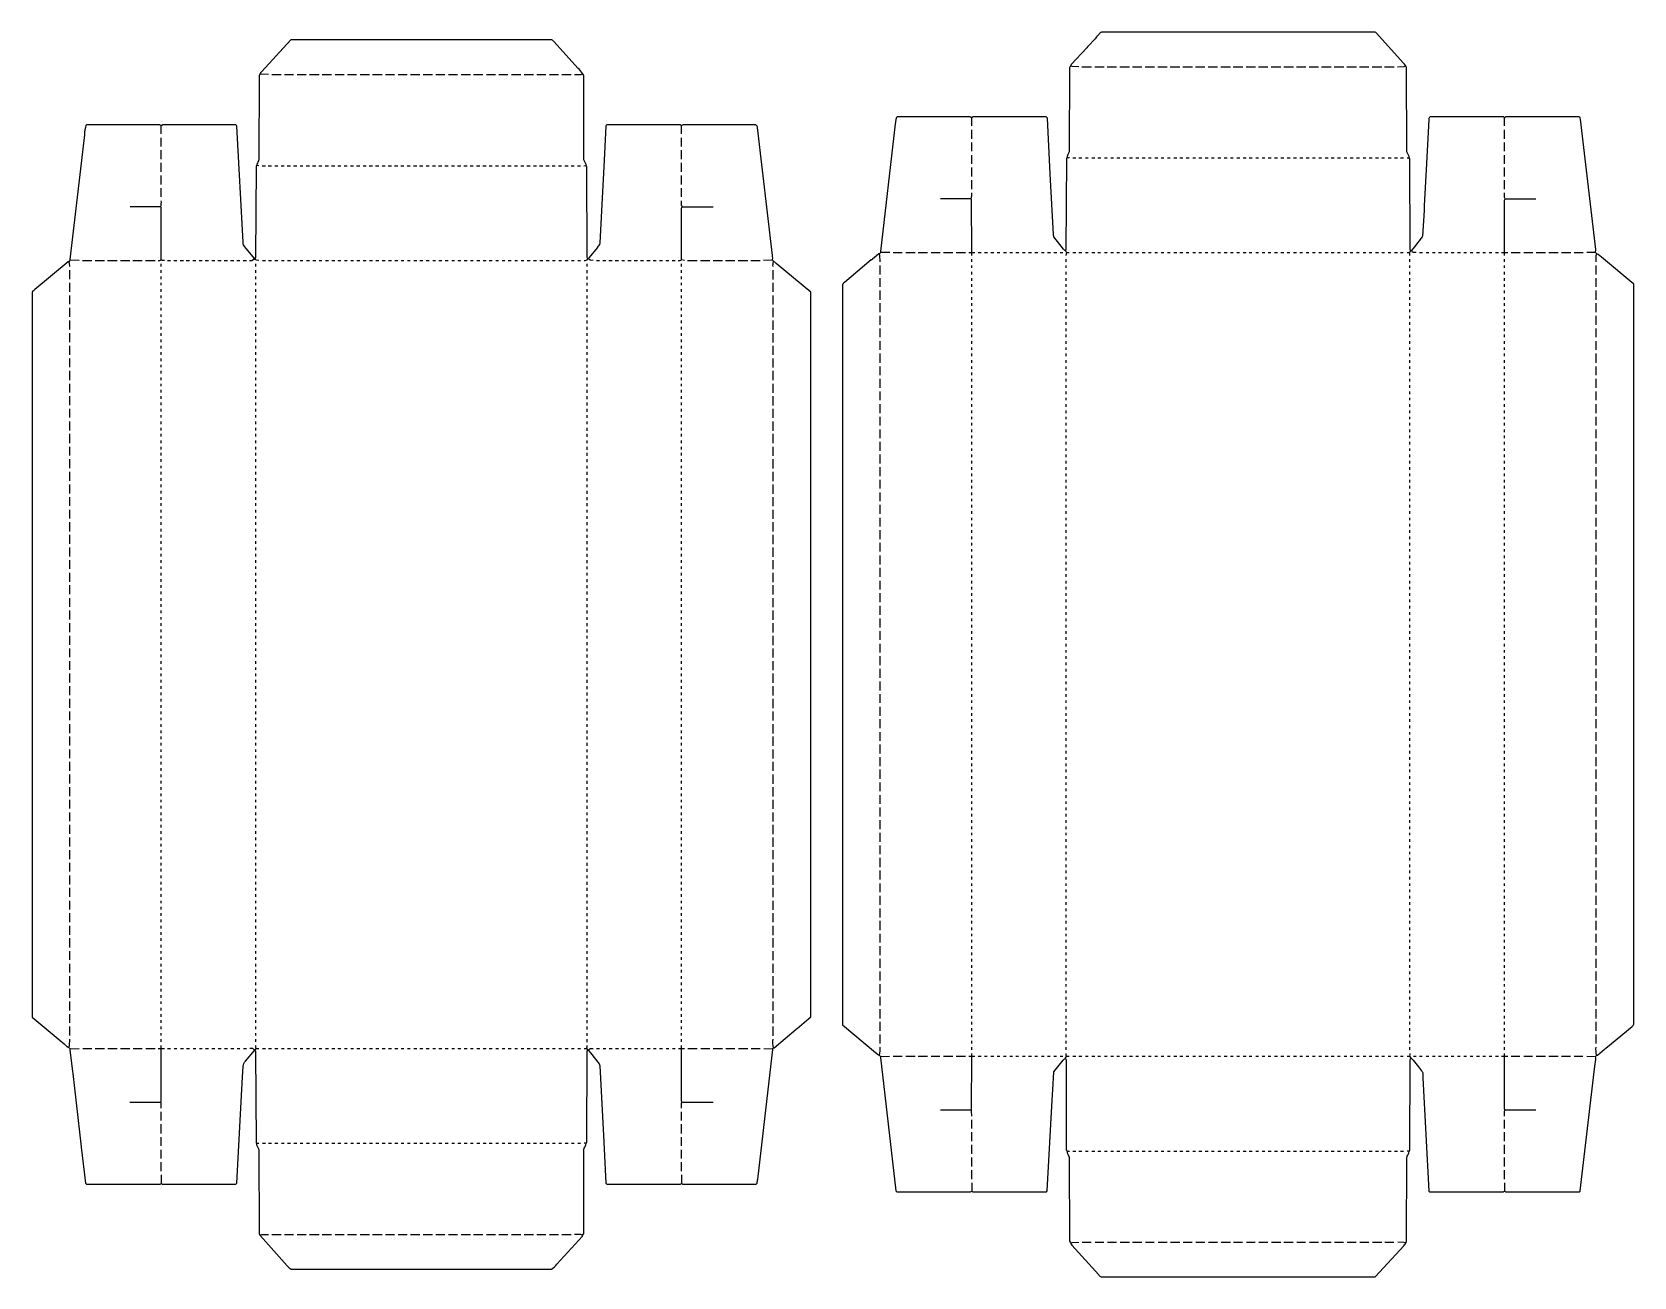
# Model space of a CAD drawing. Extents: x 601 to 6602, y 472 to 5137.
import ezdxf

# ---------------------------------------------------------------- set-up
doc = ezdxf.new("R2010")
doc.units = 0
doc.layers.get('0').update_dxf_attribs({"linetype": 'CONTINUOUS'})

msp = doc.modelspace()

# ---------------------------------------------------------------- linework, layer by layer
at = {"color": 7, "linetype": 'CONTINUOUS'}
for points in [[(2703, 4281), (2692.365145, 4282.369295), (2685.846154, 4286.769231), (2685, 4287), (2683, 4287, -0.091661), (2680.498525, 4292.001466), (2679.501475, 4630.998534), (2677, 4637), (2676.615385, 4640.923077), (2668.498418, 4658.001572), (2667.501582, 4973.998428, 0.117437), (2663, 4981, 0.080823), (2646.751131, 5000.773756), (2556, 5101, 0.094959), (2548, 5108), (1571, 5108), (1569.1, 5106.8), (1461.8, 4989.1), (1459, 4986, 0.216752), (1456, 4981, 0.064688), (1451.498413, 4972.998423), (1450.501587, 4658.001577), (1449.8, 4656.1), (1449.2, 4654.9, 0.067005), (1442, 4637), (1440.2, 4632.9), (1437.8, 4292.1), (1436, 4288)], [(5752, 4311), (5761, 4311, 0.087559), (5766, 4317), (5764.2, 4322.1), (5762.2, 4662.1), (5760, 4666), (5759.594595, 4670.932432), (5751.498418, 4688.001572), (5750.501582, 5003.998428, 0.077912), (5747, 5010, 0.081762), (5737.751131, 5021.773756), (5637, 5133, 0.064594), (5632, 5137), (4607, 5137), (4605.1, 5135.8), (4604, 5135), (4593.8, 5124.1), (4589, 5119, 0.064525), (4583, 5112), (4557, 5084, 0.076982), (4552, 5078), (4494, 5015, 0.120666), (4492, 5011), (4491.2, 5009.9), (4487.498413, 5002.998423), (4486.501587, 4688.001577), (4481.8, 4678.1), (4478.405405, 4670.932432), (4478, 4666), (4476.2, 4661.9), (4473.8, 4322.1), (4472, 4318)], [(1487, 4978), (1461.017808, 4978.480822, -0.091989), (1456, 4981)], [(2633, 4978), (2657.981536, 4978.480059, 0.091864), (2663, 4981)], [(4523, 5007), (4498.018464, 5007.480059, -0.13097), (4492, 5011)], [(4475, 4300), (4477, 4311, -0.182228), (4472, 4318), (4470, 4318), (4465, 4323), (4428.769231, 4370.153846), (4427.560976, 4377.95122), (4415.527624, 4605.975138), (4404.529231, 4813.973846, 0.298451), (4400, 4819), (4126, 4819), (4123, 4817), (4119, 4817), (4117.1, 4818.2), (4116, 4819), (3842, 4819), (3840.1, 4817.8), (3839, 4817, 0.066081), (3833.569231, 4783.053846), (3833.439024, 4781.95122), (3779, 4315), (3780, 4311)], [(6458, 4311), (6459, 4322), (6401.569231, 4809.946154), (6401, 4815, 0.064594), (6396, 4819), (6122, 4819), (6120.1, 4817.8), (6119, 4817, -0.235843), (6112, 4819), (5838, 4819), (5835.5, 4817.5, 0.107234), (5833.472376, 4808.975138), (5823.527624, 4620.024862), (5816.527624, 4487.024862), (5815.527624, 4468.024862), (5810.3, 4371.9), (5809, 4369), (5780, 4332), (5768, 4317)], [(1451, 4281), (1441.9, 4281.8, -0.15801), (1437, 4286), (1436, 4288), (1434, 4288), (1398.756098, 4331.804878), (1395.243902, 4336.195122, -0.211252), (1391.472376, 4350.024862), (1368.531034, 4783.972414, 0.298091), (1364, 4789), (1090, 4789), (1087, 4787), (1083, 4787), (1081.1, 4788.2), (1080, 4789), (806, 4789), (804.1, 4787.8), (803, 4787, 0.070517), (797.569231, 4753.053846), (797.439024, 4751.95122), (743, 4285), (744, 4282)], [(3375, 4282), (3376, 4291, -0.069086), (3374.439024, 4300.04878), (3318.560976, 4778.95122, 0.276526), (3313, 4789), (3039, 4789), (3037.9, 4788.2, -0.345617), (3029, 4789), (2755, 4789, 0.189387), (2750.472376, 4783.975138), (2742.472376, 4631.975138), (2737.527624, 4538.024862), (2727.42, 4346.94), (2726.58, 4341.06), (2722, 4334), (2721, 4333, 0.184026), (2719, 4330), (2687.2, 4290.9), (2687, 4290, 0.184026), (2685, 4287)], [(1083, 4482, 0.112969), (1085, 4505)], [(3045, 4281), (3034, 4283), (3034.497423, 4476.997449), (3036, 4482, -0.112969), (3034, 4505)], [(4119, 4512, 0.11083), (4121, 4534)], [(6117, 4300), (6117, 4311), (6117.497449, 4506.997475), (6119, 4512, -0.11083), (6117, 4534)], [(778, 4281), (744, 4282, 0.087559), (739, 4276), (736, 4276), (612, 4172, -0.076982), (606, 4167, 0.076982), (601, 4161), (601, 1447), (602, 1445), (720.788235, 1345.752941), (727.795082, 1339.754098, 0.11789), (739, 1332), (744, 1327), (778, 1328)], [(742, 4259), (741.541176, 4270.964706, 0.08831), (739, 4276)], [(2669, 4281, 0.334066), (2683, 4287)], [(3342, 1328), (3375, 1327), (3379, 1331), (3381, 1331), (3463, 1400), (3464, 1401, -0.115121), (3466.9, 1403.2), (3511, 1440), (3518, 1447), (3518, 4162), (3389.204918, 4270.245902), (3383.795082, 4274.754098, 0.131832), (3379, 4277), (3379, 4278), (3375, 4282), (3341, 4281)], [(3377, 4258, -0.11148), (3379, 4277)], [(3814, 4311), (3780, 4311, 0.09902), (3776, 4306), (3773.088235, 4305.647059), (3749, 4286), (3748, 4285, -0.205258), (3745, 4283), (3645, 4199, -0.083767), (3640, 4195), (3639, 4194), (3637, 4191), (3637, 1417), (3760.795082, 1312.754098), (3772.471698, 1303.849057), (3776, 1303), (3776, 1302), (3780, 1298), (3779, 1294), (3837, 795), (3841, 791), (4117, 791, -0.120666), (4121, 793)], [(5763, 4300, 0.137217), (5761, 4311)], [(5786, 4311, -0.096159), (5773, 4312)], [(6462, 1303), (6465.923077, 1303.384615), (6492, 1325), (6493, 1326, -0.184026), (6496, 1328), (6497, 1329), (6595, 1411, 0.071068), (6602, 1419), (6602, 4190), (6601, 4192), (6480.211765, 4293.247059), (6467.795082, 4303.754098, 0.131832), (6463, 4306), (6458, 4311), (6425, 4311)], [(744, 1327), (743, 1323), (752.560976, 1241.95122), (753.439024, 1234.04878), (785.439024, 960.04878), (785.569231, 958.946154), (801, 824), (805, 820), (1081, 820, -0.120666), (1085, 822)], [(1085, 1105), (1084.526185, 1123.976309, 0.13906), (1083, 1127), (1083.2, 1127.9), (1084.502538, 1131.002512), (1085, 1328), (1085, 1339)], [(1085, 855), (1085, 822, -0.120666), (1089, 820), (1365, 820), (1368.2, 823.9), (1389.472376, 1221.975138), (1391.569231, 1261.053846, -0.174456), (1401.2, 1280.9), (1434, 1321)], [(1432, 1324), (1434, 1322), (1434, 1321), (1436, 1321), (1437.8, 1316.9), (1440.2, 976.1), (1442, 972), (1442.405405, 967.067568), (1450.501587, 949.998423), (1451.498413, 635.001577, 0.154601), (1456, 628), (1456.724907, 625.557621), (1557, 514, 0.112891), (1572, 501), (2547, 501, 0.083611), (2567, 520), (2662.647059, 625.088235), (2663, 628, 0.112156), (2667.501582, 635.001572), (2668.498418, 950.998428), (2669.2, 952.9), (2669.8, 954.1, 0.067005), (2677, 972), (2678.8, 977.1), (2681.2, 1317.9), (2683, 1322)], [(1436, 1321, -0.171293), (1441, 1328), (1451, 1328)], [(2669, 1328), (2678, 1328), (2683, 1322), (2686, 1321), (2686.484615, 1319.376923), (2692.752212, 1311.783186), (2725.230769, 1271.153846), (2727.42, 1263.06), (2742.472376, 978.024862), (2742.527624, 976.975138), (2751, 823), (2754, 820), (3030, 820, -0.120666), (3034, 822)], [(2678, 1328), (2678.8, 1331.1, 0.169482), (2680, 1339)], [(3034, 855), (3034, 822, -0.120666), (3038, 820), (3314, 820), (3316, 822), (3316.8, 823.1, 0.064684), (3319.560976, 839.04878), (3320.560976, 848.04878), (3376, 1324), (3375, 1327)], [(3379, 1331, -0.081739), (3377, 1363)], [(3776, 1303, 0.079504), (3778, 1333)], [(6425, 1299), (6458, 1298, 0.09902), (6462, 1303, -0.079504), (6460, 1333)], [(4121, 825), (4121, 793, -0.120666), (4125, 791), (4401, 791), (4404.2, 794.9), (4422.472376, 1134.975138), (4424.527624, 1174.024862), (4428.439024, 1238.95122), (4428.8, 1240.1), (4463.2, 1283.9), (4464, 1285, -0.123106), (4472, 1291), (4472.3, 1292.9), (4477, 1299), (4476.8, 1299.9), (4475.430769, 1303.053846), (4475, 1310)], [(4472, 1291, -0.091661), (4474.501479, 1285.998529), (4475.498521, 948.001471, 0.077922), (4479, 942, 0.258016), (4481.2, 932.1), (4486.501587, 920.998423), (4487.498413, 606.001577, 0.07866), (4492, 598, 0.131669), (4496.249057, 591.228302), (4597, 480, 0.098818), (4606, 472), (5632, 472), (5633.9, 473.2), (5740, 589), (5743, 592, 0.080376), (5747, 599), (5749.2, 602.9), (5750.501587, 606.001577), (5751.498413, 920.998423), (5752.2, 922.9), (5752.8, 924.1, 0.067005), (5760, 942), (5761, 945), (5762.501484, 948.001475), (5763.498516, 1284.998525), (5764.2, 1286.9, 0.105047), (5766, 1292)], [(5763, 1310, -0.137217), (5761, 1299), (5766, 1292), (5767, 1292), (5775, 1284), (5794.756098, 1258.804878), (5798.756098, 1253.804878, -0.076361), (5810.527624, 1236.975138), (5811.527624, 1217.975138), (5834, 794), (5837, 791), (6113, 791, -0.120666), (6117, 793)], [(6117, 825), (6117, 793, -0.120666), (6121, 791), (6397, 791), (6400, 793), (6400.647059, 795.088235), (6455.569231, 1262.053846), (6459, 1287, 0.080555), (6458, 1298)], [(1442, 972), (1445.1, 972.8, -0.152689), (1451, 974)], [(2677, 972), (2673.9, 972.8, 0.138157), (2669, 974)], [(4479, 942), (4481.1, 942.8, -0.152689), (4487, 944)], [(5760, 942), (5756.9, 942.8, 0.138157), (5752, 944)], [(4492, 598, -0.133451), (4498.018464, 601.519941), (4523, 602)]]:
    msp.add_lwpolyline(points, format="xyb", dxfattribs=at)
for points in [[(4534, 5007), (4570, 5007)], [(4582, 5007), (4617, 5007)], [(4629, 5007), (4664, 5007)], [(4676, 5007), (4712, 5007)], [(4723, 5007), (4759, 5007)], [(4771, 5007), (4806, 5007)], [(4818, 5007), (4853, 5007)], [(4865, 5007), (4901, 5007)], [(4912, 5007), (4948, 5007)], [(4960, 5007), (4995, 5007)], [(5007, 5007), (5042, 5007)], [(5054, 5007), (5090, 5007)], [(5101, 5007), (5137, 5007)], [(5149, 5007), (5184, 5007)], [(5196, 5007), (5231, 5007)], [(5243, 5007), (5279, 5007)], [(5290, 5007), (5326, 5007)], [(5338, 5007), (5373, 5007)], [(5385, 5007), (5420, 5007)], [(5432, 5007), (5468, 5007)], [(5479, 5007), (5515, 5007)], [(5527, 5007), (5562, 5007)], [(5574, 5007), (5609, 5007)], [(5621, 5007), (5657, 5007)], [(5668, 5007), (5704, 5007)], [(5716, 5007), (5740.981536, 5007.480059), (5747, 5010)], [(1499, 4978), (1534, 4978)], [(1547, 4978), (1581, 4978)], [(1594, 4978), (1628, 4978)], [(1641, 4978), (1676, 4978)], [(1688, 4978), (1723, 4978)], [(1736, 4978), (1770, 4978)], [(1783, 4978), (1817, 4978)], [(1830, 4978), (1865, 4978)], [(1877, 4978), (1912, 4978)], [(1925, 4978), (1959, 4978)], [(1972, 4978), (2006, 4978)], [(2019, 4978), (2054, 4978)], [(2066, 4978), (2101, 4978)], [(2114, 4978), (2148, 4978)], [(2161, 4978), (2195, 4978)], [(2208, 4978), (2243, 4978)], [(2255, 4978), (2290, 4978)], [(2303, 4978), (2337, 4978)], [(2350, 4978), (2384, 4978)], [(2397, 4978), (2432, 4978)], [(2444, 4978), (2479, 4978)], [(2492, 4978), (2526, 4978)], [(2539, 4978), (2573, 4978)], [(2586, 4978), (2621, 4978)], [(4121, 4785), (4121, 4817)], [(6117, 4785), (6117, 4817)], [(1085, 4755), (1085, 4787)], [(1085, 4708), (1085, 4741)], [(3034, 4755), (3034, 4787)], [(3034, 4708), (3034, 4741)], [(4121, 4737), (4121, 4771)], [(6117, 4737), (6117, 4771)], [(1085, 4660), (1085, 4694)], [(3034, 4660), (3034, 4694)], [(4121, 4690), (4121, 4723)], [(6117, 4690), (6117, 4723)], [(1085, 4613), (1085, 4647)], [(1451, 4635), (1442, 4637)], [(1463, 4635), (1475, 4635)], [(1486, 4635), (1498, 4635)], [(1510, 4635), (1522, 4635)], [(1534, 4635), (1546, 4635)], [(1557, 4635), (1569, 4635)], [(1581, 4635), (1593, 4635)], [(1605, 4635), (1616, 4635)], [(1628, 4635), (1640, 4635)], [(1652, 4635), (1664, 4635)], [(1675, 4635), (1687, 4635)], [(1699, 4635), (1711, 4635)], [(1723, 4635), (1735, 4635)], [(1746, 4635), (1758, 4635)], [(1770, 4635), (1782, 4635)], [(1794, 4635), (1805, 4635)], [(1817, 4635), (1829, 4635)], [(1841, 4635), (1853, 4635)], [(1864, 4635), (1876, 4635)], [(1888, 4635), (1900, 4635)], [(1912, 4635), (1924, 4635)], [(1935, 4635), (1947, 4635)], [(1959, 4635), (1971, 4635)], [(1983, 4635), (1994, 4635)], [(2006, 4635), (2018, 4635)], [(2030, 4635), (2042, 4635)], [(2053, 4635), (2065, 4635)], [(2077, 4635), (2089, 4635)], [(2101, 4635), (2113, 4635)], [(2124, 4635), (2136, 4635)], [(2148, 4635), (2160, 4635)], [(2172, 4635), (2183, 4635)], [(2195, 4635), (2207, 4635)], [(2219, 4635), (2231, 4635)], [(2242, 4635), (2254, 4635)], [(2266, 4635), (2278, 4635)], [(2290, 4635), (2302, 4635)], [(2313, 4635), (2325, 4635)], [(2337, 4635), (2349, 4635)], [(2361, 4635), (2372, 4635)], [(2384, 4635), (2396, 4635)], [(2408, 4635), (2420, 4635)], [(2432, 4635), (2443, 4635)], [(2455, 4635), (2467, 4635)], [(2479, 4635), (2491, 4635)], [(2502, 4635), (2514, 4635)], [(2526, 4635), (2538, 4635)], [(2550, 4635), (2561, 4635)], [(2573, 4635), (2585, 4635)], [(2597, 4635), (2609, 4635)], [(2621, 4635), (2632, 4635)], [(2644, 4635), (2656, 4635)], [(2668, 4635), (2677, 4637)], [(3034, 4613), (3034, 4647)], [(4121, 4643), (4121, 4676)], [(4121, 4596), (4121, 4629)], [(4487, 4665), (4478, 4666)], [(4500, 4665), (4511, 4665)], [(4523, 4665), (4534, 4665)], [(4547, 4665), (4558, 4665)], [(4571, 4665), (4582, 4665)], [(4594, 4665), (4605, 4665)], [(4618, 4665), (4629, 4665)], [(4642, 4665), (4652, 4665)], [(4665, 4665), (4676, 4665)], [(4689, 4665), (4700, 4665)], [(4712, 4665), (4723, 4665)], [(4736, 4665), (4747, 4665)], [(4760, 4665), (4771, 4665)], [(4783, 4665), (4794, 4665)], [(4807, 4665), (4818, 4665)], [(4831, 4665), (4841, 4665)], [(4854, 4665), (4865, 4665)], [(4878, 4665), (4889, 4665)], [(4901, 4665), (4912, 4665)], [(4925, 4665), (4936, 4665)], [(4949, 4665), (4960, 4665)], [(4972, 4665), (4983, 4665)], [(4996, 4665), (5007, 4665)], [(5020, 4665), (5030, 4665)], [(5043, 4665), (5054, 4665)], [(5067, 4665), (5078, 4665)], [(5090, 4665), (5101, 4665)], [(5114, 4665), (5125, 4665)], [(5138, 4665), (5149, 4665)], [(5161, 4665), (5172, 4665)], [(5185, 4665), (5196, 4665)], [(5209, 4665), (5219, 4665)], [(5232, 4665), (5243, 4665)], [(5256, 4665), (5267, 4665)], [(5279, 4665), (5290, 4665)], [(5303, 4665), (5314, 4665)], [(5327, 4665), (5338, 4665)], [(5350, 4665), (5361, 4665)], [(5374, 4665), (5385, 4665)], [(5398, 4665), (5408, 4665)], [(5421, 4665), (5432, 4665)], [(5445, 4665), (5456, 4665)], [(5468, 4665), (5479, 4665)], [(5492, 4665), (5503, 4665)], [(5516, 4665), (5527, 4665)], [(5539, 4665), (5550, 4665)], [(5563, 4665), (5574, 4665)], [(5587, 4665), (5597, 4665)], [(5610, 4665), (5621, 4665)], [(5634, 4665), (5645, 4665)], [(5658, 4665), (5668, 4665)], [(5681, 4665), (5692, 4665)], [(5705, 4665), (5716, 4665)], [(5728, 4665), (5739, 4665)], [(5752, 4665), (5760, 4666)], [(6117, 4643), (6117, 4676)], [(6117, 4596), (6117, 4629)], [(1085, 4566), (1085, 4599)], [(3034, 4566), (3034, 4599)], [(4121, 4548), (4121, 4582)], [(6117, 4548), (6117, 4582)], [(1085, 4519), (1085, 4552)], [(3034, 4519), (3034, 4552)], [(4121, 4300), (4121, 4311), (4120.502538, 4507.997488), (4119, 4512), (4004, 4512)], [(6119, 4512), (6235, 4512)], [(1097, 4281), (1090.053846, 4281.430769), (1085, 4283), (1084.502564, 4477.997462), (1083, 4482), (968, 4482)], [(3036, 4482), (3152, 4482)], [(790, 4281), (825, 4281)], [(837, 4281), (873, 4281)], [(884, 4281), (920, 4281)], [(932, 4281), (967, 4281)], [(979, 4281), (1014, 4281)], [(1026, 4281), (1062, 4281)], [(1073, 4281), (1079.946154, 4281.430769), (1085, 4283)], [(1085, 4259), (1085, 4268)], [(1108, 4281), (1120, 4281)], [(1132, 4281), (1144, 4281)], [(1156, 4281), (1168, 4281)], [(1179, 4281), (1191, 4281)], [(1203, 4281), (1215, 4281)], [(1227, 4281), (1238, 4281)], [(1250, 4281), (1262, 4281)], [(1274, 4281), (1286, 4281)], [(1297, 4281), (1309, 4281)], [(1321, 4281), (1333, 4281)], [(1345, 4281), (1357, 4281)], [(1368, 4281), (1380, 4281)], [(1392, 4281), (1404, 4281)], [(1439, 4259), (1439, 4268)], [(1464, 4281), (1475, 4281)], [(1487, 4281), (1498, 4281)], [(1511, 4281), (1522, 4281)], [(1535, 4281), (1546, 4281)], [(1558, 4281), (1569, 4281)], [(1582, 4281), (1593, 4281)], [(1606, 4281), (1616, 4281)], [(1629, 4281), (1640, 4281)], [(1653, 4281), (1664, 4281)], [(1676, 4281), (1687, 4281)], [(1700, 4281), (1711, 4281)], [(1724, 4281), (1735, 4281)], [(1747, 4281), (1758, 4281)], [(1771, 4281), (1782, 4281)], [(1795, 4281), (1805, 4281)], [(1818, 4281), (1829, 4281)], [(1842, 4281), (1853, 4281)], [(1865, 4281), (1876, 4281)], [(1889, 4281), (1900, 4281)], [(1913, 4281), (1924, 4281)], [(1936, 4281), (1947, 4281)], [(1960, 4281), (1971, 4281)], [(1984, 4281), (1994, 4281)], [(2007, 4281), (2018, 4281)], [(2031, 4281), (2042, 4281)], [(2054, 4281), (2065, 4281)], [(2078, 4281), (2089, 4281)], [(2102, 4281), (2113, 4281)], [(2125, 4281), (2136, 4281)], [(2149, 4281), (2160, 4281)], [(2173, 4281), (2183, 4281)], [(2196, 4281), (2207, 4281)], [(2220, 4281), (2231, 4281)], [(2243, 4281), (2254, 4281)], [(2267, 4281), (2278, 4281)], [(2291, 4281), (2302, 4281)], [(2314, 4281), (2325, 4281)], [(2338, 4281), (2349, 4281)], [(2362, 4281), (2372, 4281)], [(2385, 4281), (2396, 4281)], [(2409, 4281), (2420, 4281)], [(2433, 4281), (2443, 4281)], [(2456, 4281), (2467, 4281)], [(2480, 4281), (2491, 4281)], [(2503, 4281), (2514, 4281)], [(2527, 4281), (2538, 4281)], [(2551, 4281), (2561, 4281)], [(2574, 4281), (2585, 4281)], [(2598, 4281), (2609, 4281)], [(2622, 4281), (2632, 4281)], [(2645, 4281), (2656, 4281)], [(2680, 4258), (2680, 4268)], [(2715, 4281), (2727, 4281)], [(2739, 4281), (2750, 4281)], [(2762, 4281), (2774, 4281)], [(2786, 4281), (2798, 4281)], [(2810, 4281), (2821, 4281)], [(2833, 4281), (2845, 4281)], [(2857, 4281), (2869, 4281)], [(2880, 4281), (2892, 4281)], [(2904, 4281), (2916, 4281)], [(2928, 4281), (2939, 4281)], [(2951, 4281), (2963, 4281)], [(2975, 4281), (2987, 4281)], [(2999, 4281), (3010, 4281)], [(3022, 4281), (3028.946154, 4281.430769), (3034, 4283)], [(3034, 4259), (3034, 4268)], [(3057, 4281), (3093, 4281)], [(3105, 4281), (3140, 4281)], [(3152, 4281), (3187, 4281)], [(3199, 4281), (3234, 4281)], [(3246, 4281), (3282, 4281)], [(3294, 4281), (3329, 4281)], [(3778, 4276), (3777.519941, 4300.981536), (3776, 4306)], [(3778, 4229), (3778, 4262)], [(3827, 4311), (3861, 4311)], [(3874, 4311), (3909, 4311)], [(3921, 4311), (3956, 4311)], [(3969, 4311), (4003, 4311)], [(4016, 4311), (4050, 4311)], [(4063, 4311), (4098, 4311)], [(4110, 4311), (4121, 4311), (4133, 4311)], [(4121, 4276), (4121, 4286)], [(4121, 4253), (4121, 4262)], [(4145, 4311), (4156, 4311)], [(4169, 4311), (4180, 4311)], [(4193, 4311), (4204, 4311)], [(4216, 4311), (4227, 4311)], [(4240, 4311), (4251, 4311)], [(4264, 4311), (4274, 4311)], [(4287, 4311), (4298, 4311)], [(4311, 4311), (4322, 4311)], [(4334, 4311), (4345, 4311)], [(4358, 4311), (4369, 4311)], [(4382, 4311), (4393, 4311)], [(4405, 4311), (4416, 4311)], [(4429, 4311), (4440, 4311)], [(4453, 4311), (4463, 4311)], [(4475, 4276), (4475, 4286)], [(4475, 4253), (4475, 4262)], [(4477, 4311), (4486, 4311)], [(4500, 4311), (4511, 4311)], [(4523, 4311), (4534, 4311)], [(4547, 4311), (4557, 4311)], [(4571, 4311), (4582, 4311)], [(4594, 4311), (4604, 4311)], [(4618, 4311), (4628, 4311)], [(4642, 4311), (4652, 4311)], [(4665, 4311), (4675, 4311)], [(4689, 4311), (4700, 4311)], [(4712, 4311), (4723, 4311)], [(4736, 4311), (4746, 4311)], [(4760, 4311), (4771, 4311)], [(4783, 4311), (4793, 4311)], [(4807, 4311), (4817, 4311)], [(4831, 4311), (4841, 4311)], [(4854, 4311), (4864, 4311)], [(4878, 4311), (4889, 4311)], [(4901, 4311), (4912, 4311)], [(4925, 4311), (4935, 4311)], [(4949, 4311), (4960, 4311)], [(4972, 4311), (4982, 4311)], [(4996, 4311), (5006, 4311)], [(5020, 4311), (5030, 4311)], [(5043, 4311), (5053, 4311)], [(5067, 4311), (5078, 4311)], [(5090, 4311), (5101, 4311)], [(5114, 4311), (5124, 4311)], [(5138, 4311), (5149, 4311)], [(5161, 4311), (5171, 4311)], [(5185, 4311), (5195, 4311)], [(5209, 4311), (5219, 4311)], [(5232, 4311), (5242, 4311)], [(5256, 4311), (5267, 4311)], [(5279, 4311), (5290, 4311)], [(5303, 4311), (5313, 4311)], [(5327, 4311), (5338, 4311)], [(5350, 4311), (5360, 4311)], [(5374, 4311), (5384, 4311)], [(5398, 4311), (5408, 4311)], [(5421, 4311), (5431, 4311)], [(5445, 4311), (5456, 4311)], [(5468, 4311), (5479, 4311)], [(5492, 4311), (5502, 4311)], [(5516, 4311), (5527, 4311)], [(5539, 4311), (5549, 4311)], [(5563, 4311), (5573, 4311)], [(5587, 4311), (5597, 4311)], [(5610, 4311), (5620, 4311)], [(5634, 4311), (5645, 4311)], [(5658, 4311), (5668, 4311)], [(5681, 4311), (5691, 4311)], [(5705, 4311), (5716, 4311)], [(5728, 4311), (5738, 4311)], [(5763, 4276), (5763, 4286)], [(5763, 4253), (5763, 4262)], [(5771, 4314), (5768, 4317), (5766, 4317)], [(5799, 4311), (5810, 4311)], [(5823, 4311), (5834, 4311)], [(5847, 4311), (5857, 4311)], [(5870, 4311), (5881, 4311)], [(5894, 4311), (5905, 4311)], [(5917, 4311), (5928, 4311)], [(5941, 4311), (5952, 4311)], [(5965, 4311), (5975, 4311)], [(5988, 4311), (5999, 4311)], [(6012, 4311), (6023, 4311)], [(6036, 4311), (6046, 4311)], [(6059, 4311), (6070, 4311)], [(6083, 4311), (6094, 4311)], [(6106, 4311), (6117, 4311), (6129, 4311)], [(6117, 4276), (6117, 4286)], [(6117, 4253), (6117, 4262)], [(6142, 4311), (6176, 4311)], [(6189, 4311), (6223, 4311)], [(6236, 4311), (6270, 4311)], [(6283, 4311), (6318, 4311)], [(6331, 4311), (6365, 4311)], [(6378, 4311), (6412, 4311)], [(6460, 4276), (6460.479233, 4299.980831), (6463, 4306)], [(6460, 4229), (6460, 4262)], [(742, 4211), (742, 4245)], [(1085, 4235), (1085, 4245)], [(1085, 4211), (1085, 4221)], [(1439, 4235), (1439, 4245)], [(1439, 4211), (1439, 4221)], [(2680, 4234), (2680, 4245)], [(2680, 4210), (2680, 4221)], [(3034, 4235), (3034, 4245)], [(3034, 4211), (3034, 4221)], [(3377, 4210), (3377, 4245)], [(3778, 4182), (3778, 4215)], [(4121, 4229), (4121, 4239)], [(4121, 4205), (4121, 4215)], [(4475, 4229), (4475, 4239)], [(4475, 4205), (4475, 4215)], [(5763, 4229), (5763, 4239)], [(5763, 4205), (5763, 4215)], [(6117, 4229), (6117, 4239)], [(6117, 4205), (6117, 4215)], [(6460, 4182), (6460, 4215)], [(742, 4164), (742, 4197)], [(742, 4117), (742, 4150)], [(1085, 4188), (1085, 4197)], [(1085, 4164), (1085, 4174)], [(1085, 4140), (1085, 4150)], [(1439, 4188), (1439, 4197)], [(1439, 4164), (1439, 4174)], [(1439, 4140), (1439, 4150)], [(2680, 4187), (2680, 4197)], [(2680, 4163), (2680, 4174)], [(2680, 4139), (2680, 4150)], [(3034, 4188), (3034, 4197)], [(3034, 4164), (3034, 4174)], [(3034, 4140), (3034, 4150)], [(3377, 4163), (3377, 4197)], [(3377, 4116), (3377, 4150)], [(3778, 4134), (3778, 4168)], [(4121, 4182), (4121, 4192)], [(4121, 4158), (4121, 4168)], [(4121, 4134), (4121, 4144)], [(4475, 4182), (4475, 4192)], [(4475, 4158), (4475, 4168)], [(4475, 4134), (4475, 4144)], [(5763, 4182), (5763, 4192)], [(5763, 4158), (5763, 4168)], [(5763, 4134), (5763, 4144)], [(6117, 4182), (6117, 4192)], [(6117, 4158), (6117, 4168)], [(6117, 4134), (6117, 4144)], [(6460, 4134), (6460, 4168)], [(742, 4070), (742, 4103)], [(1085, 4117), (1085, 4127)], [(1085, 4093), (1085, 4103)], [(1439, 4117), (1439, 4127)], [(1439, 4093), (1439, 4103)], [(2680, 4116), (2680, 4127)], [(2680, 4092), (2680, 4103)], [(3034, 4117), (3034, 4127)], [(3034, 4093), (3034, 4103)], [(3377, 4069), (3377, 4103)], [(3778, 4087), (3778, 4121)], [(4121, 4111), (4121, 4121)], [(4121, 4087), (4121, 4097)], [(4475, 4111), (4475, 4121)], [(4475, 4087), (4475, 4097)], [(5763, 4111), (5763, 4121)], [(5763, 4087), (5763, 4097)], [(6117, 4111), (6117, 4121)], [(6117, 4087), (6117, 4097)], [(6460, 4087), (6460, 4121)], [(742, 4022), (742, 4056)], [(1085, 4070), (1085, 4079)], [(1085, 4046), (1085, 4056)], [(1085, 4022), (1085, 4032)], [(1439, 4070), (1439, 4079)], [(1439, 4046), (1439, 4056)], [(1439, 4022), (1439, 4032)], [(2680, 4069), (2680, 4079)], [(2680, 4045), (2680, 4056)], [(2680, 4021), (2680, 4032)], [(3034, 4070), (3034, 4079)], [(3034, 4046), (3034, 4056)], [(3034, 4022), (3034, 4032)], [(3377, 4021), (3377, 4056)], [(3778, 4040), (3778, 4073)], [(3778, 3993), (3778, 4026)], [(4121, 4064), (4121, 4073)], [(4121, 4040), (4121, 4050)], [(4121, 4016), (4121, 4026)], [(4475, 4064), (4475, 4073)], [(4475, 4040), (4475, 4050)], [(4475, 4016), (4475, 4026)], [(5763, 4064), (5763, 4073)], [(5763, 4040), (5763, 4050)], [(5763, 4016), (5763, 4026)], [(6117, 4064), (6117, 4073)], [(6117, 4040), (6117, 4050)], [(6117, 4016), (6117, 4026)], [(6460, 4040), (6460, 4073)], [(6460, 3993), (6460, 4026)], [(742, 3975), (742, 4008)], [(742, 3928), (742, 3961)], [(1085, 3999), (1085, 4008)], [(1085, 3975), (1085, 3985)], [(1085, 3951), (1085, 3961)], [(1439, 3999), (1439, 4008)], [(1439, 3975), (1439, 3985)], [(1439, 3951), (1439, 3961)], [(2680, 3998), (2680, 4008)], [(2680, 3974), (2680, 3985)], [(2680, 3950), (2680, 3961)], [(3034, 3999), (3034, 4008)], [(3034, 3975), (3034, 3985)], [(3034, 3951), (3034, 3961)], [(3377, 3974), (3377, 4008)], [(3377, 3927), (3377, 3961)], [(3778, 3946), (3778, 3979)], [(4121, 3993), (4121, 4003)], [(4121, 3969), (4121, 3979)], [(4475, 3993), (4475, 4003)], [(4475, 3969), (4475, 3979)], [(5763, 3993), (5763, 4003)], [(5763, 3969), (5763, 3979)], [(6117, 3993), (6117, 4003)], [(6117, 3969), (6117, 3979)], [(6460, 3946), (6460, 3979)], [(742, 3881), (742, 3914)], [(1085, 3928), (1085, 3938)], [(1085, 3904), (1085, 3914)], [(1439, 3928), (1439, 3938)], [(1439, 3904), (1439, 3914)], [(2680, 3927), (2680, 3938)], [(2680, 3903), (2680, 3914)], [(3034, 3928), (3034, 3938)], [(3034, 3904), (3034, 3914)], [(3377, 3880), (3377, 3914)], [(3778, 3898), (3778, 3932)], [(4121, 3946), (4121, 3955)], [(4121, 3922), (4121, 3932)], [(4121, 3898), (4121, 3908)], [(4475, 3946), (4475, 3955)], [(4475, 3922), (4475, 3932)], [(4475, 3898), (4475, 3908)], [(5763, 3946), (5763, 3955)], [(5763, 3922), (5763, 3932)], [(5763, 3898), (5763, 3908)], [(6117, 3946), (6117, 3955)], [(6117, 3922), (6117, 3932)], [(6117, 3898), (6117, 3908)], [(6460, 3898), (6460, 3932)], [(742, 3833), (742, 3867)], [(1085, 3881), (1085, 3890)], [(1085, 3857), (1085, 3867)], [(1085, 3833), (1085, 3843)], [(1439, 3881), (1439, 3890)], [(1439, 3857), (1439, 3867)], [(1439, 3833), (1439, 3843)], [(2680, 3880), (2680, 3890)], [(2680, 3856), (2680, 3867)], [(2680, 3832), (2680, 3843)], [(3034, 3881), (3034, 3890)], [(3034, 3857), (3034, 3867)], [(3034, 3833), (3034, 3843)], [(3377, 3832), (3377, 3867)], [(3778, 3851), (3778, 3884)], [(4121, 3875), (4121, 3884)], [(4121, 3851), (4121, 3861)], [(4475, 3875), (4475, 3884)], [(4475, 3851), (4475, 3861)], [(5763, 3875), (5763, 3884)], [(5763, 3851), (5763, 3861)], [(6117, 3875), (6117, 3884)], [(6117, 3851), (6117, 3861)], [(6460, 3851), (6460, 3884)], [(742, 3786), (742, 3819)], [(1085, 3810), (1085, 3819)], [(1085, 3786), (1085, 3796)], [(1439, 3810), (1439, 3819)], [(1439, 3786), (1439, 3796)], [(2680, 3809), (2680, 3819)], [(2680, 3785), (2680, 3796)], [(3034, 3810), (3034, 3819)], [(3034, 3786), (3034, 3796)], [(3377, 3785), (3377, 3819)], [(3778, 3804), (3778, 3837)], [(3778, 3757), (3778, 3790)], [(4121, 3827), (4121, 3837)], [(4121, 3804), (4121, 3814)], [(4121, 3780), (4121, 3790)], [(4475, 3827), (4475, 3837)], [(4475, 3804), (4475, 3814)], [(4475, 3780), (4475, 3790)], [(5763, 3827), (5763, 3837)], [(5763, 3804), (5763, 3814)], [(5763, 3780), (5763, 3790)], [(6117, 3827), (6117, 3837)], [(6117, 3804), (6117, 3814)], [(6117, 3780), (6117, 3790)], [(6460, 3804), (6460, 3837)], [(6460, 3757), (6460, 3790)], [(742, 3739), (742, 3772)], [(742, 3692), (742, 3725)], [(1085, 3762), (1085, 3772)], [(1085, 3739), (1085, 3749)], [(1085, 3715), (1085, 3725)], [(1439, 3762), (1439, 3772)], [(1439, 3739), (1439, 3749)], [(1439, 3715), (1439, 3725)], [(2680, 3761), (2680, 3772)], [(2680, 3738), (2680, 3749)], [(2680, 3714), (2680, 3725)], [(3034, 3762), (3034, 3772)], [(3034, 3739), (3034, 3749)], [(3034, 3715), (3034, 3725)], [(3377, 3738), (3377, 3772)], [(3377, 3691), (3377, 3725)], [(3778, 3709), (3778, 3743)], [(4121, 3757), (4121, 3766)], [(4121, 3733), (4121, 3743)], [(4475, 3757), (4475, 3766)], [(4475, 3733), (4475, 3743)], [(5763, 3757), (5763, 3766)], [(5763, 3733), (5763, 3743)], [(6117, 3757), (6117, 3766)], [(6117, 3733), (6117, 3743)], [(6460, 3709), (6460, 3743)], [(742, 3644), (742, 3678)], [(1085, 3692), (1085, 3701)], [(1085, 3668), (1085, 3678)], [(1439, 3692), (1439, 3701)], [(1439, 3668), (1439, 3678)], [(2680, 3691), (2680, 3701)], [(2680, 3667), (2680, 3678)], [(3034, 3692), (3034, 3701)], [(3034, 3668), (3034, 3678)], [(3377, 3643), (3377, 3678)], [(3778, 3662), (3778, 3695)], [(4121, 3709), (4121, 3719)], [(4121, 3686), (4121, 3695)], [(4121, 3662), (4121, 3672)], [(4475, 3709), (4475, 3719)], [(4475, 3686), (4475, 3695)], [(4475, 3662), (4475, 3672)], [(5763, 3709), (5763, 3719)], [(5763, 3686), (5763, 3695)], [(5763, 3662), (5763, 3672)], [(6117, 3709), (6117, 3719)], [(6117, 3686), (6117, 3695)], [(6117, 3662), (6117, 3672)], [(6460, 3662), (6460, 3695)], [(742, 3597), (742, 3631)], [(1085, 3644), (1085, 3654)], [(1085, 3621), (1085, 3631)], [(1085, 3597), (1085, 3607)], [(1439, 3644), (1439, 3654)], [(1439, 3621), (1439, 3631)], [(1439, 3597), (1439, 3607)], [(2680, 3643), (2680, 3654)], [(2680, 3620), (2680, 3631)], [(2680, 3596), (2680, 3607)], [(3034, 3644), (3034, 3654)], [(3034, 3621), (3034, 3631)], [(3034, 3597), (3034, 3607)], [(3377, 3596), (3377, 3631)], [(3778, 3615), (3778, 3648)], [(3778, 3568), (3778, 3601)], [(4121, 3638), (4121, 3648)], [(4121, 3615), (4121, 3625)], [(4121, 3591), (4121, 3601)], [(4475, 3638), (4475, 3648)], [(4475, 3615), (4475, 3625)], [(4475, 3591), (4475, 3601)], [(5763, 3638), (5763, 3648)], [(5763, 3615), (5763, 3625)], [(5763, 3591), (5763, 3601)], [(6117, 3638), (6117, 3648)], [(6117, 3615), (6117, 3625)], [(6117, 3591), (6117, 3601)], [(6460, 3615), (6460, 3648)], [(6460, 3568), (6460, 3601)], [(742, 3550), (742, 3583)], [(1085, 3573), (1085, 3583)], [(1085, 3550), (1085, 3560)], [(1439, 3573), (1439, 3583)], [(1439, 3550), (1439, 3560)], [(2680, 3572), (2680, 3583)], [(2680, 3549), (2680, 3560)], [(3034, 3573), (3034, 3583)], [(3034, 3550), (3034, 3560)], [(3377, 3549), (3377, 3583)], [(3778, 3520), (3778, 3554)], [(4121, 3568), (4121, 3577)], [(4121, 3544), (4121, 3554)], [(4475, 3568), (4475, 3577)], [(4475, 3544), (4475, 3554)], [(5763, 3568), (5763, 3577)], [(5763, 3544), (5763, 3554)], [(6117, 3568), (6117, 3577)], [(6117, 3544), (6117, 3554)], [(6460, 3520), (6460, 3554)], [(742, 3503), (742, 3536)], [(742, 3455), (742, 3489)], [(1085, 3526), (1085, 3536)], [(1085, 3503), (1085, 3512)], [(1085, 3479), (1085, 3489)], [(1439, 3526), (1439, 3536)], [(1439, 3503), (1439, 3512)], [(1439, 3479), (1439, 3489)], [(2680, 3525), (2680, 3536)], [(2680, 3502), (2680, 3512)], [(2680, 3478), (2680, 3489)], [(3034, 3526), (3034, 3536)], [(3034, 3503), (3034, 3512)], [(3034, 3479), (3034, 3489)], [(3377, 3502), (3377, 3536)], [(3377, 3454), (3377, 3489)], [(3778, 3473), (3778, 3506)], [(4121, 3520), (4121, 3530)], [(4121, 3497), (4121, 3506)], [(4121, 3473), (4121, 3483)], [(4475, 3520), (4475, 3530)], [(4475, 3497), (4475, 3506)], [(4475, 3473), (4475, 3483)], [(5763, 3520), (5763, 3530)], [(5763, 3497), (5763, 3506)], [(5763, 3473), (5763, 3483)], [(6117, 3520), (6117, 3530)], [(6117, 3497), (6117, 3506)], [(6117, 3473), (6117, 3483)], [(6460, 3473), (6460, 3506)], [(742, 3408), (742, 3442)], [(1085, 3455), (1085, 3465)], [(1085, 3432), (1085, 3442)], [(1439, 3455), (1439, 3465)], [(1439, 3432), (1439, 3442)], [(2680, 3454), (2680, 3465)], [(2680, 3431), (2680, 3442)], [(3034, 3455), (3034, 3465)], [(3034, 3432), (3034, 3442)], [(3377, 3407), (3377, 3442)], [(3778, 3426), (3778, 3459)], [(4121, 3449), (4121, 3459)], [(4121, 3426), (4121, 3436)], [(4475, 3449), (4475, 3459)], [(4475, 3426), (4475, 3436)], [(5763, 3449), (5763, 3459)], [(5763, 3426), (5763, 3436)], [(6117, 3449), (6117, 3459)], [(6117, 3426), (6117, 3436)], [(6460, 3426), (6460, 3459)], [(742, 3361), (742, 3394)], [(1085, 3408), (1085, 3418)], [(1085, 3384), (1085, 3394)], [(1085, 3361), (1085, 3371)], [(1439, 3408), (1439, 3418)], [(1439, 3384), (1439, 3394)], [(1439, 3361), (1439, 3371)], [(2680, 3407), (2680, 3418)], [(2680, 3383), (2680, 3394)], [(2680, 3360), (2680, 3371)], [(3034, 3408), (3034, 3418)], [(3034, 3384), (3034, 3394)], [(3034, 3361), (3034, 3371)], [(3377, 3360), (3377, 3394)], [(3778, 3379), (3778, 3412)], [(3778, 3331), (3778, 3365)], [(4121, 3402), (4121, 3412)], [(4121, 3379), (4121, 3388)], [(4121, 3355), (4121, 3365)], [(4475, 3402), (4475, 3412)], [(4475, 3379), (4475, 3388)], [(4475, 3355), (4475, 3365)], [(5763, 3402), (5763, 3412)], [(5763, 3379), (5763, 3388)], [(5763, 3355), (5763, 3365)], [(6117, 3402), (6117, 3412)], [(6117, 3379), (6117, 3388)], [(6117, 3355), (6117, 3365)], [(6460, 3379), (6460, 3412)], [(6460, 3331), (6460, 3365)], [(742, 3314), (742, 3347)], [(1085, 3337), (1085, 3347)], [(1085, 3314), (1085, 3323)], [(1439, 3337), (1439, 3347)], [(1439, 3314), (1439, 3323)], [(2680, 3336), (2680, 3347)], [(2680, 3313), (2680, 3323)], [(3034, 3337), (3034, 3347)], [(3034, 3314), (3034, 3323)], [(3377, 3313), (3377, 3347)], [(3778, 3284), (3778, 3317)], [(4121, 3331), (4121, 3341)], [(4121, 3308), (4121, 3317)], [(4475, 3331), (4475, 3341)], [(4475, 3308), (4475, 3317)], [(5763, 3331), (5763, 3341)], [(5763, 3308), (5763, 3317)], [(6117, 3331), (6117, 3341)], [(6117, 3308), (6117, 3317)], [(6460, 3284), (6460, 3317)], [(742, 3266), (742, 3300)], [(742, 3219), (742, 3253)], [(1085, 3290), (1085, 3300)], [(1085, 3266), (1085, 3276)], [(1085, 3243), (1085, 3253)], [(1439, 3290), (1439, 3300)], [(1439, 3266), (1439, 3276)], [(1439, 3243), (1439, 3253)], [(2680, 3289), (2680, 3300)], [(2680, 3265), (2680, 3276)], [(2680, 3242), (2680, 3253)], [(3034, 3290), (3034, 3300)], [(3034, 3266), (3034, 3276)], [(3034, 3243), (3034, 3253)], [(3377, 3265), (3377, 3300)], [(3377, 3218), (3377, 3253)], [(3778, 3237), (3778, 3270)], [(4121, 3284), (4121, 3294)], [(4121, 3260), (4121, 3270)], [(4121, 3237), (4121, 3247)], [(4475, 3284), (4475, 3294)], [(4475, 3260), (4475, 3270)], [(4475, 3237), (4475, 3247)], [(5763, 3284), (5763, 3294)], [(5763, 3260), (5763, 3270)], [(5763, 3237), (5763, 3247)], [(6117, 3284), (6117, 3294)], [(6117, 3260), (6117, 3270)], [(6117, 3237), (6117, 3247)], [(6460, 3237), (6460, 3270)], [(742, 3172), (742, 3205)], [(1085, 3219), (1085, 3229)], [(1085, 3195), (1085, 3205)], [(1085, 3172), (1085, 3182)], [(1439, 3219), (1439, 3229)], [(1439, 3195), (1439, 3205)], [(1439, 3172), (1439, 3182)], [(2680, 3218), (2680, 3229)], [(2680, 3194), (2680, 3205)], [(2680, 3171), (2680, 3182)], [(3034, 3219), (3034, 3229)], [(3034, 3195), (3034, 3205)], [(3034, 3172), (3034, 3182)], [(3377, 3171), (3377, 3205)], [(3778, 3190), (3778, 3223)], [(4121, 3213), (4121, 3223)], [(4121, 3190), (4121, 3199)], [(4475, 3213), (4475, 3223)], [(4475, 3190), (4475, 3199)], [(5763, 3213), (5763, 3223)], [(5763, 3190), (5763, 3199)], [(6117, 3213), (6117, 3223)], [(6117, 3190), (6117, 3199)], [(6460, 3190), (6460, 3223)], [(742, 3125), (742, 3158)], [(1085, 3148), (1085, 3158)], [(1085, 3125), (1085, 3134)], [(1439, 3148), (1439, 3158)], [(1439, 3125), (1439, 3134)], [(2680, 3147), (2680, 3158)], [(2680, 3124), (2680, 3134)], [(3034, 3148), (3034, 3158)], [(3034, 3125), (3034, 3134)], [(3377, 3124), (3377, 3158)], [(3778, 3142), (3778, 3176)], [(3778, 3095), (3778, 3129)], [(4121, 3166), (4121, 3176)], [(4121, 3142), (4121, 3152)], [(4121, 3119), (4121, 3129)], [(4475, 3166), (4475, 3176)], [(4475, 3142), (4475, 3152)], [(4475, 3119), (4475, 3129)], [(5763, 3166), (5763, 3176)], [(5763, 3142), (5763, 3152)], [(5763, 3119), (5763, 3129)], [(6117, 3166), (6117, 3176)], [(6117, 3142), (6117, 3152)], [(6117, 3119), (6117, 3129)], [(6460, 3142), (6460, 3176)], [(6460, 3095), (6460, 3129)], [(742, 3077), (742, 3111)], [(742, 3030), (742, 3064)], [(1085, 3101), (1085, 3111)], [(1085, 3077), (1085, 3087)], [(1085, 3054), (1085, 3064)], [(1439, 3101), (1439, 3111)], [(1439, 3077), (1439, 3087)], [(1439, 3054), (1439, 3064)], [(2680, 3100), (2680, 3111)], [(2680, 3076), (2680, 3087)], [(2680, 3053), (2680, 3064)], [(3034, 3101), (3034, 3111)], [(3034, 3077), (3034, 3087)], [(3034, 3054), (3034, 3064)], [(3377, 3076), (3377, 3111)], [(3377, 3029), (3377, 3064)], [(3778, 3048), (3778, 3081)], [(4121, 3095), (4121, 3105)], [(4121, 3071), (4121, 3081)], [(4475, 3095), (4475, 3105)], [(4475, 3071), (4475, 3081)], [(5763, 3095), (5763, 3105)], [(5763, 3071), (5763, 3081)], [(6117, 3095), (6117, 3105)], [(6117, 3071), (6117, 3081)], [(6460, 3048), (6460, 3081)], [(742, 2983), (742, 3016)], [(1085, 3030), (1085, 3040)], [(1085, 3006), (1085, 3016)], [(1439, 3030), (1439, 3040)], [(1439, 3006), (1439, 3016)], [(2680, 3029), (2680, 3040)], [(2680, 3005), (2680, 3016)], [(3034, 3030), (3034, 3040)], [(3034, 3006), (3034, 3016)], [(3377, 2982), (3377, 3016)], [(3778, 3001), (3778, 3034)], [(4121, 3048), (4121, 3058)], [(4121, 3024), (4121, 3034)], [(4121, 3001), (4121, 3010)], [(4475, 3048), (4475, 3058)], [(4475, 3024), (4475, 3034)], [(4475, 3001), (4475, 3010)], [(5763, 3048), (5763, 3058)], [(5763, 3024), (5763, 3034)], [(5763, 3001), (5763, 3010)], [(6117, 3048), (6117, 3058)], [(6117, 3024), (6117, 3034)], [(6117, 3001), (6117, 3010)], [(6460, 3001), (6460, 3034)], [(742, 2936), (742, 2969)], [(1085, 2983), (1085, 2993)], [(1085, 2959), (1085, 2969)], [(1085, 2936), (1085, 2945)], [(1439, 2983), (1439, 2993)], [(1439, 2959), (1439, 2969)], [(1439, 2936), (1439, 2945)], [(2680, 2982), (2680, 2993)], [(2680, 2958), (2680, 2969)], [(2680, 2935), (2680, 2945)], [(3034, 2983), (3034, 2993)], [(3034, 2959), (3034, 2969)], [(3034, 2936), (3034, 2945)], [(3377, 2935), (3377, 2969)], [(3778, 2953), (3778, 2987)], [(4121, 2977), (4121, 2987)], [(4121, 2953), (4121, 2963)], [(4475, 2977), (4475, 2987)], [(4475, 2953), (4475, 2963)], [(5763, 2977), (5763, 2987)], [(5763, 2953), (5763, 2963)], [(6117, 2977), (6117, 2987)], [(6117, 2953), (6117, 2963)], [(6460, 2953), (6460, 2987)], [(742, 2888), (742, 2922)], [(1085, 2912), (1085, 2922)], [(1085, 2888), (1085, 2898)], [(1439, 2912), (1439, 2922)], [(1439, 2888), (1439, 2898)], [(2680, 2911), (2680, 2922)], [(2680, 2887), (2680, 2898)], [(3034, 2912), (3034, 2922)], [(3034, 2888), (3034, 2898)], [(3377, 2887), (3377, 2922)], [(3778, 2906), (3778, 2940)], [(3778, 2859), (3778, 2892)], [(4121, 2930), (4121, 2940)], [(4121, 2906), (4121, 2916)], [(4121, 2882), (4121, 2892)], [(4475, 2930), (4475, 2940)], [(4475, 2906), (4475, 2916)], [(4475, 2882), (4475, 2892)], [(5763, 2930), (5763, 2940)], [(5763, 2906), (5763, 2916)], [(5763, 2882), (5763, 2892)], [(6117, 2930), (6117, 2940)], [(6117, 2906), (6117, 2916)], [(6117, 2882), (6117, 2892)], [(6460, 2906), (6460, 2940)], [(6460, 2859), (6460, 2892)], [(742, 2841), (742, 2875)], [(742, 2794), (742, 2827)], [(1085, 2865), (1085, 2875)], [(1085, 2841), (1085, 2851)], [(1085, 2818), (1085, 2827)], [(1439, 2865), (1439, 2875)], [(1439, 2841), (1439, 2851)], [(1439, 2818), (1439, 2827)], [(2680, 2864), (2680, 2875)], [(2680, 2840), (2680, 2851)], [(2680, 2817), (2680, 2827)], [(3034, 2865), (3034, 2875)], [(3034, 2841), (3034, 2851)], [(3034, 2818), (3034, 2827)], [(3377, 2840), (3377, 2875)], [(3377, 2793), (3377, 2827)], [(3778, 2812), (3778, 2845)], [(4121, 2859), (4121, 2869)], [(4121, 2835), (4121, 2845)], [(4121, 2812), (4121, 2821)], [(4475, 2859), (4475, 2869)], [(4475, 2835), (4475, 2845)], [(4475, 2812), (4475, 2821)], [(5763, 2859), (5763, 2869)], [(5763, 2835), (5763, 2845)], [(5763, 2812), (5763, 2821)], [(6117, 2859), (6117, 2869)], [(6117, 2835), (6117, 2845)], [(6117, 2812), (6117, 2821)], [(6460, 2812), (6460, 2845)], [(742, 2747), (742, 2780)], [(1085, 2794), (1085, 2804)], [(1085, 2770), (1085, 2780)], [(1439, 2794), (1439, 2804)], [(1439, 2770), (1439, 2780)], [(2680, 2793), (2680, 2804)], [(2680, 2769), (2680, 2780)], [(3034, 2794), (3034, 2804)], [(3034, 2770), (3034, 2780)], [(3377, 2746), (3377, 2780)], [(3778, 2764), (3778, 2798)], [(4121, 2788), (4121, 2798)], [(4121, 2764), (4121, 2774)], [(4475, 2788), (4475, 2798)], [(4475, 2764), (4475, 2774)], [(5763, 2788), (5763, 2798)], [(5763, 2764), (5763, 2774)], [(6117, 2788), (6117, 2798)], [(6117, 2764), (6117, 2774)], [(6460, 2764), (6460, 2798)], [(742, 2699), (742, 2733)], [(1085, 2747), (1085, 2756)], [(1085, 2723), (1085, 2733)], [(1085, 2699), (1085, 2709)], [(1439, 2747), (1439, 2756)], [(1439, 2723), (1439, 2733)], [(1439, 2699), (1439, 2709)], [(2680, 2746), (2680, 2756)], [(2680, 2722), (2680, 2733)], [(2680, 2698), (2680, 2709)], [(3034, 2747), (3034, 2756)], [(3034, 2723), (3034, 2733)], [(3034, 2699), (3034, 2709)], [(3377, 2698), (3377, 2733)], [(3778, 2717), (3778, 2751)], [(3778, 2670), (3778, 2703)], [(4121, 2741), (4121, 2751)], [(4121, 2717), (4121, 2727)], [(4121, 2693), (4121, 2703)], [(4475, 2741), (4475, 2751)], [(4475, 2717), (4475, 2727)], [(4475, 2693), (4475, 2703)], [(5763, 2741), (5763, 2751)], [(5763, 2717), (5763, 2727)], [(5763, 2693), (5763, 2703)], [(6117, 2741), (6117, 2751)], [(6117, 2717), (6117, 2727)], [(6117, 2693), (6117, 2703)], [(6460, 2717), (6460, 2751)], [(6460, 2670), (6460, 2703)], [(742, 2652), (742, 2686)], [(1085, 2676), (1085, 2686)], [(1085, 2652), (1085, 2662)], [(1439, 2676), (1439, 2686)], [(1439, 2652), (1439, 2662)], [(2680, 2675), (2680, 2686)], [(2680, 2651), (2680, 2662)], [(3034, 2676), (3034, 2686)], [(3034, 2652), (3034, 2662)], [(3377, 2651), (3377, 2686)], [(3778, 2623), (3778, 2656)], [(4121, 2670), (4121, 2680)], [(4121, 2646), (4121, 2656)], [(4475, 2670), (4475, 2680)], [(4475, 2646), (4475, 2656)], [(5763, 2670), (5763, 2680)], [(5763, 2646), (5763, 2656)], [(6117, 2670), (6117, 2680)], [(6117, 2646), (6117, 2656)], [(6460, 2623), (6460, 2656)], [(742, 2605), (742, 2638)], [(742, 2558), (742, 2591)], [(1085, 2629), (1085, 2638)], [(1085, 2605), (1085, 2615)], [(1085, 2581), (1085, 2591)], [(1439, 2629), (1439, 2638)], [(1439, 2605), (1439, 2615)], [(1439, 2581), (1439, 2591)], [(2680, 2628), (2680, 2638)], [(2680, 2604), (2680, 2615)], [(2680, 2580), (2680, 2591)], [(3034, 2629), (3034, 2638)], [(3034, 2605), (3034, 2615)], [(3034, 2581), (3034, 2591)], [(3377, 2604), (3377, 2638)], [(3377, 2557), (3377, 2591)], [(3778, 2575), (3778, 2609)], [(4121, 2623), (4121, 2632)], [(4121, 2599), (4121, 2609)], [(4121, 2575), (4121, 2585)], [(4475, 2623), (4475, 2632)], [(4475, 2599), (4475, 2609)], [(4475, 2575), (4475, 2585)], [(5763, 2623), (5763, 2632)], [(5763, 2599), (5763, 2609)], [(5763, 2575), (5763, 2585)], [(6117, 2623), (6117, 2632)], [(6117, 2599), (6117, 2609)], [(6117, 2575), (6117, 2585)], [(6460, 2575), (6460, 2609)], [(742, 2510), (742, 2544)], [(1085, 2558), (1085, 2567)], [(1085, 2534), (1085, 2544)], [(1439, 2558), (1439, 2567)], [(1439, 2534), (1439, 2544)], [(2680, 2557), (2680, 2567)], [(2680, 2533), (2680, 2544)], [(3034, 2558), (3034, 2567)], [(3034, 2534), (3034, 2544)], [(3377, 2509), (3377, 2544)], [(3778, 2528), (3778, 2562)], [(4121, 2552), (4121, 2562)], [(4121, 2528), (4121, 2538)], [(4475, 2552), (4475, 2562)], [(4475, 2528), (4475, 2538)], [(5763, 2552), (5763, 2562)], [(5763, 2528), (5763, 2538)], [(6117, 2552), (6117, 2562)], [(6117, 2528), (6117, 2538)], [(6460, 2528), (6460, 2562)], [(742, 2463), (742, 2497)], [(1085, 2510), (1085, 2520)], [(1085, 2487), (1085, 2497)], [(1085, 2463), (1085, 2473)], [(1439, 2510), (1439, 2520)], [(1439, 2487), (1439, 2497)], [(1439, 2463), (1439, 2473)], [(2680, 2509), (2680, 2520)], [(2680, 2486), (2680, 2497)], [(2680, 2462), (2680, 2473)], [(3034, 2510), (3034, 2520)], [(3034, 2487), (3034, 2497)], [(3034, 2463), (3034, 2473)], [(3377, 2462), (3377, 2497)], [(3778, 2481), (3778, 2514)], [(3778, 2434), (3778, 2467)], [(4121, 2505), (4121, 2514)], [(4121, 2481), (4121, 2491)], [(4121, 2457), (4121, 2467)], [(4475, 2505), (4475, 2514)], [(4475, 2481), (4475, 2491)], [(4475, 2457), (4475, 2467)], [(5763, 2505), (5763, 2514)], [(5763, 2481), (5763, 2491)], [(5763, 2457), (5763, 2467)], [(6117, 2505), (6117, 2514)], [(6117, 2481), (6117, 2491)], [(6117, 2457), (6117, 2467)], [(6460, 2481), (6460, 2514)], [(6460, 2434), (6460, 2467)], [(742, 2416), (742, 2449)], [(742, 2369), (742, 2402)], [(1085, 2440), (1085, 2449)], [(1085, 2416), (1085, 2426)], [(1085, 2392), (1085, 2402)], [(1439, 2440), (1439, 2449)], [(1439, 2416), (1439, 2426)], [(1439, 2392), (1439, 2402)], [(2680, 2439), (2680, 2449)], [(2680, 2415), (2680, 2426)], [(2680, 2391), (2680, 2402)], [(3034, 2440), (3034, 2449)], [(3034, 2416), (3034, 2426)], [(3034, 2392), (3034, 2402)], [(3377, 2415), (3377, 2449)], [(3377, 2368), (3377, 2402)], [(3778, 2386), (3778, 2420)], [(4121, 2434), (4121, 2443)], [(4121, 2410), (4121, 2420)], [(4475, 2434), (4475, 2443)], [(4475, 2410), (4475, 2420)], [(5763, 2434), (5763, 2443)], [(5763, 2410), (5763, 2420)], [(6117, 2434), (6117, 2443)], [(6117, 2410), (6117, 2420)], [(6460, 2386), (6460, 2420)], [(742, 2321), (742, 2355)], [(1085, 2369), (1085, 2378)], [(1085, 2345), (1085, 2355)], [(1439, 2369), (1439, 2378)], [(1439, 2345), (1439, 2355)], [(2680, 2368), (2680, 2378)], [(2680, 2344), (2680, 2355)], [(3034, 2369), (3034, 2378)], [(3034, 2345), (3034, 2355)], [(3377, 2320), (3377, 2355)], [(3778, 2339), (3778, 2373)], [(4121, 2386), (4121, 2396)], [(4121, 2363), (4121, 2373)], [(4121, 2339), (4121, 2349)], [(4475, 2386), (4475, 2396)], [(4475, 2363), (4475, 2373)], [(4475, 2339), (4475, 2349)], [(5763, 2386), (5763, 2396)], [(5763, 2363), (5763, 2373)], [(5763, 2339), (5763, 2349)], [(6117, 2386), (6117, 2396)], [(6117, 2363), (6117, 2373)], [(6117, 2339), (6117, 2349)], [(6460, 2339), (6460, 2373)], [(742, 2274), (742, 2308)], [(1085, 2321), (1085, 2331)], [(1085, 2298), (1085, 2308)], [(1085, 2274), (1085, 2284)], [(1439, 2321), (1439, 2331)], [(1439, 2298), (1439, 2308)], [(1439, 2274), (1439, 2284)], [(2680, 2320), (2680, 2331)], [(2680, 2297), (2680, 2308)], [(2680, 2273), (2680, 2284)], [(3034, 2321), (3034, 2331)], [(3034, 2298), (3034, 2308)], [(3034, 2274), (3034, 2284)], [(3377, 2273), (3377, 2308)], [(3778, 2292), (3778, 2325)], [(4121, 2316), (4121, 2325)], [(4121, 2292), (4121, 2302)], [(4475, 2316), (4475, 2325)], [(4475, 2292), (4475, 2302)], [(5763, 2316), (5763, 2325)], [(5763, 2292), (5763, 2302)], [(6117, 2316), (6117, 2325)], [(6117, 2292), (6117, 2302)], [(6460, 2292), (6460, 2325)], [(742, 2227), (742, 2260)], [(1085, 2251), (1085, 2260)], [(1085, 2227), (1085, 2237)], [(1439, 2251), (1439, 2260)], [(1439, 2227), (1439, 2237)], [(2680, 2250), (2680, 2260)], [(2680, 2226), (2680, 2237)], [(3034, 2251), (3034, 2260)], [(3034, 2227), (3034, 2237)], [(3377, 2226), (3377, 2260)], [(3778, 2245), (3778, 2278)], [(3778, 2197), (3778, 2231)], [(4121, 2268), (4121, 2278)], [(4121, 2245), (4121, 2254)], [(4121, 2221), (4121, 2231)], [(4475, 2268), (4475, 2278)], [(4475, 2245), (4475, 2254)], [(4475, 2221), (4475, 2231)], [(5763, 2268), (5763, 2278)], [(5763, 2245), (5763, 2254)], [(5763, 2221), (5763, 2231)], [(6117, 2268), (6117, 2278)], [(6117, 2245), (6117, 2254)], [(6117, 2221), (6117, 2231)], [(6460, 2245), (6460, 2278)], [(6460, 2197), (6460, 2231)], [(742, 2180), (742, 2213)], [(742, 2132), (742, 2166)], [(1085, 2203), (1085, 2213)], [(1085, 2180), (1085, 2190)], [(1085, 2156), (1085, 2166)], [(1439, 2203), (1439, 2213)], [(1439, 2180), (1439, 2190)], [(1439, 2156), (1439, 2166)], [(2680, 2202), (2680, 2213)], [(2680, 2179), (2680, 2190)], [(2680, 2155), (2680, 2166)], [(3034, 2203), (3034, 2213)], [(3034, 2180), (3034, 2190)], [(3034, 2156), (3034, 2166)], [(3377, 2179), (3377, 2213)], [(3377, 2131), (3377, 2166)], [(3778, 2150), (3778, 2184)], [(4121, 2197), (4121, 2207)], [(4121, 2174), (4121, 2184)], [(4475, 2197), (4475, 2207)], [(4475, 2174), (4475, 2184)], [(5763, 2197), (5763, 2207)], [(5763, 2174), (5763, 2184)], [(6117, 2197), (6117, 2207)], [(6117, 2174), (6117, 2184)], [(6460, 2150), (6460, 2184)], [(742, 2085), (742, 2119)], [(1085, 2132), (1085, 2142)], [(1085, 2109), (1085, 2119)], [(1439, 2132), (1439, 2142)], [(1439, 2109), (1439, 2119)], [(2680, 2131), (2680, 2142)], [(2680, 2108), (2680, 2119)], [(3034, 2132), (3034, 2142)], [(3034, 2109), (3034, 2119)], [(3377, 2084), (3377, 2119)], [(3778, 2103), (3778, 2136)], [(4121, 2150), (4121, 2160)], [(4121, 2127), (4121, 2136)], [(4121, 2103), (4121, 2113)], [(4475, 2150), (4475, 2160)], [(4475, 2127), (4475, 2136)], [(4475, 2103), (4475, 2113)], [(5763, 2150), (5763, 2160)], [(5763, 2127), (5763, 2136)], [(5763, 2103), (5763, 2113)], [(6117, 2150), (6117, 2160)], [(6117, 2127), (6117, 2136)], [(6117, 2103), (6117, 2113)], [(6460, 2103), (6460, 2136)], [(742, 2038), (742, 2071)], [(1085, 2085), (1085, 2095)], [(1085, 2062), (1085, 2071)], [(1085, 2038), (1085, 2048)], [(1439, 2085), (1439, 2095)], [(1439, 2062), (1439, 2071)], [(1439, 2038), (1439, 2048)], [(2680, 2084), (2680, 2095)], [(2680, 2061), (2680, 2071)], [(2680, 2037), (2680, 2048)], [(3034, 2085), (3034, 2095)], [(3034, 2062), (3034, 2071)], [(3034, 2038), (3034, 2048)], [(3377, 2037), (3377, 2071)], [(3778, 2056), (3778, 2089)], [(3778, 2008), (3778, 2042)], [(4121, 2079), (4121, 2089)], [(4121, 2056), (4121, 2065)], [(4121, 2032), (4121, 2042)], [(4475, 2079), (4475, 2089)], [(4475, 2056), (4475, 2065)], [(4475, 2032), (4475, 2042)], [(5763, 2079), (5763, 2089)], [(5763, 2056), (5763, 2065)], [(5763, 2032), (5763, 2042)], [(6117, 2079), (6117, 2089)], [(6117, 2056), (6117, 2065)], [(6117, 2032), (6117, 2042)], [(6460, 2056), (6460, 2089)], [(6460, 2008), (6460, 2042)], [(742, 1991), (742, 2024)], [(1085, 2014), (1085, 2024)], [(1085, 1991), (1085, 2001)], [(1439, 2014), (1439, 2024)], [(1439, 1991), (1439, 2001)], [(2680, 2013), (2680, 2024)], [(2680, 1990), (2680, 2001)], [(3034, 2014), (3034, 2024)], [(3034, 1991), (3034, 2001)], [(3377, 1990), (3377, 2024)], [(3778, 1961), (3778, 1995)], [(4121, 2008), (4121, 2018)], [(4121, 1985), (4121, 1995)], [(4475, 2008), (4475, 2018)], [(4475, 1985), (4475, 1995)], [(5763, 2008), (5763, 2018)], [(5763, 1985), (5763, 1995)], [(6117, 2008), (6117, 2018)], [(6117, 1985), (6117, 1995)], [(6460, 1961), (6460, 1995)], [(742, 1943), (742, 1977)], [(742, 1896), (742, 1930)], [(1085, 1967), (1085, 1977)], [(1085, 1943), (1085, 1953)], [(1085, 1920), (1085, 1930)], [(1439, 1967), (1439, 1977)], [(1439, 1943), (1439, 1953)], [(1439, 1920), (1439, 1930)], [(2680, 1966), (2680, 1977)], [(2680, 1942), (2680, 1953)], [(2680, 1919), (2680, 1930)], [(3034, 1967), (3034, 1977)], [(3034, 1943), (3034, 1953)], [(3034, 1920), (3034, 1930)], [(3377, 1942), (3377, 1977)], [(3377, 1895), (3377, 1930)], [(3778, 1914), (3778, 1947)], [(4121, 1961), (4121, 1971)], [(4121, 1938), (4121, 1947)], [(4121, 1914), (4121, 1924)], [(4475, 1961), (4475, 1971)], [(4475, 1938), (4475, 1947)], [(4475, 1914), (4475, 1924)], [(5763, 1961), (5763, 1971)], [(5763, 1938), (5763, 1947)], [(5763, 1914), (5763, 1924)], [(6117, 1961), (6117, 1971)], [(6117, 1938), (6117, 1947)], [(6117, 1914), (6117, 1924)], [(6460, 1914), (6460, 1947)], [(742, 1849), (742, 1882)], [(1085, 1896), (1085, 1906)], [(1085, 1873), (1085, 1882)], [(1439, 1896), (1439, 1906)], [(1439, 1873), (1439, 1882)], [(2680, 1895), (2680, 1906)], [(2680, 1872), (2680, 1882)], [(3034, 1896), (3034, 1906)], [(3034, 1873), (3034, 1882)], [(3377, 1848), (3377, 1882)], [(3778, 1867), (3778, 1900)], [(4121, 1890), (4121, 1900)], [(4121, 1867), (4121, 1877)], [(4475, 1890), (4475, 1900)], [(4475, 1867), (4475, 1877)], [(5763, 1890), (5763, 1900)], [(5763, 1867), (5763, 1877)], [(6117, 1890), (6117, 1900)], [(6117, 1867), (6117, 1877)], [(6460, 1867), (6460, 1900)], [(742, 1802), (742, 1835)], [(1085, 1849), (1085, 1859)], [(1085, 1825), (1085, 1835)], [(1085, 1802), (1085, 1812)], [(1439, 1849), (1439, 1859)], [(1439, 1825), (1439, 1835)], [(1439, 1802), (1439, 1812)], [(2680, 1848), (2680, 1859)], [(2680, 1824), (2680, 1835)], [(2680, 1801), (2680, 1812)], [(3034, 1849), (3034, 1859)], [(3034, 1825), (3034, 1835)], [(3034, 1802), (3034, 1812)], [(3377, 1801), (3377, 1835)], [(3778, 1819), (3778, 1853)], [(3778, 1772), (3778, 1806)], [(4121, 1843), (4121, 1853)], [(4121, 1819), (4121, 1829)], [(4121, 1796), (4121, 1806)], [(4475, 1843), (4475, 1853)], [(4475, 1819), (4475, 1829)], [(4475, 1796), (4475, 1806)], [(5763, 1843), (5763, 1853)], [(5763, 1819), (5763, 1829)], [(5763, 1796), (5763, 1806)], [(6117, 1843), (6117, 1853)], [(6117, 1819), (6117, 1829)], [(6117, 1796), (6117, 1806)], [(6460, 1819), (6460, 1853)], [(6460, 1772), (6460, 1806)], [(742, 1754), (742, 1788)], [(742, 1707), (742, 1741)], [(1085, 1778), (1085, 1788)], [(1085, 1754), (1085, 1764)], [(1085, 1731), (1085, 1741)], [(1439, 1778), (1439, 1788)], [(1439, 1754), (1439, 1764)], [(1439, 1731), (1439, 1741)], [(2680, 1777), (2680, 1788)], [(2680, 1753), (2680, 1764)], [(2680, 1730), (2680, 1741)], [(3034, 1778), (3034, 1788)], [(3034, 1754), (3034, 1764)], [(3034, 1731), (3034, 1741)], [(3377, 1753), (3377, 1788)], [(3377, 1706), (3377, 1741)], [(3778, 1725), (3778, 1758)], [(4121, 1772), (4121, 1782)], [(4121, 1749), (4121, 1758)], [(4475, 1772), (4475, 1782)], [(4475, 1749), (4475, 1758)], [(5763, 1772), (5763, 1782)], [(5763, 1749), (5763, 1758)], [(6117, 1772), (6117, 1782)], [(6117, 1749), (6117, 1758)], [(6460, 1725), (6460, 1758)], [(742, 1660), (742, 1693)], [(1085, 1707), (1085, 1717)], [(1085, 1684), (1085, 1693)], [(1439, 1707), (1439, 1717)], [(1439, 1684), (1439, 1693)], [(2680, 1706), (2680, 1717)], [(2680, 1683), (2680, 1693)], [(3034, 1707), (3034, 1717)], [(3034, 1684), (3034, 1693)], [(3377, 1659), (3377, 1693)], [(3778, 1678), (3778, 1711)], [(4121, 1725), (4121, 1735)], [(4121, 1701), (4121, 1711)], [(4121, 1678), (4121, 1688)], [(4475, 1725), (4475, 1735)], [(4475, 1701), (4475, 1711)], [(4475, 1678), (4475, 1688)], [(5763, 1725), (5763, 1735)], [(5763, 1701), (5763, 1711)], [(5763, 1678), (5763, 1688)], [(6117, 1725), (6117, 1735)], [(6117, 1701), (6117, 1711)], [(6117, 1678), (6117, 1688)], [(6460, 1678), (6460, 1711)], [(742, 1613), (742, 1646)], [(1085, 1660), (1085, 1670)], [(1085, 1636), (1085, 1646)], [(1085, 1613), (1085, 1623)], [(1439, 1660), (1439, 1670)], [(1439, 1636), (1439, 1646)], [(1439, 1613), (1439, 1623)], [(2680, 1659), (2680, 1670)], [(2680, 1635), (2680, 1646)], [(2680, 1612), (2680, 1623)], [(3034, 1660), (3034, 1670)], [(3034, 1636), (3034, 1646)], [(3034, 1613), (3034, 1623)], [(3377, 1612), (3377, 1646)], [(3778, 1630), (3778, 1664)], [(4121, 1654), (4121, 1664)], [(4121, 1630), (4121, 1640)], [(4475, 1654), (4475, 1664)], [(4475, 1630), (4475, 1640)], [(5763, 1654), (5763, 1664)], [(5763, 1630), (5763, 1640)], [(6117, 1654), (6117, 1664)], [(6117, 1630), (6117, 1640)], [(6460, 1630), (6460, 1664)], [(742, 1565), (742, 1599)], [(1085, 1589), (1085, 1599)], [(1085, 1565), (1085, 1575)], [(1439, 1589), (1439, 1599)], [(1439, 1565), (1439, 1575)], [(2680, 1588), (2680, 1599)], [(2680, 1564), (2680, 1575)], [(3034, 1589), (3034, 1599)], [(3034, 1565), (3034, 1575)], [(3377, 1564), (3377, 1599)], [(3778, 1583), (3778, 1617)], [(3778, 1536), (3778, 1569)], [(4121, 1607), (4121, 1617)], [(4121, 1583), (4121, 1593)], [(4121, 1560), (4121, 1569)], [(4475, 1607), (4475, 1617)], [(4475, 1583), (4475, 1593)], [(4475, 1560), (4475, 1569)], [(5763, 1607), (5763, 1617)], [(5763, 1583), (5763, 1593)], [(5763, 1560), (5763, 1569)], [(6117, 1607), (6117, 1617)], [(6117, 1583), (6117, 1593)], [(6117, 1560), (6117, 1569)], [(6460, 1583), (6460, 1617)], [(6460, 1536), (6460, 1569)], [(742, 1518), (742, 1552)], [(742, 1471), (742, 1504)], [(1085, 1542), (1085, 1552)], [(1085, 1518), (1085, 1528)], [(1085, 1495), (1085, 1504)], [(1439, 1542), (1439, 1552)], [(1439, 1518), (1439, 1528)], [(1439, 1495), (1439, 1504)], [(2680, 1541), (2680, 1552)], [(2680, 1517), (2680, 1528)], [(2680, 1494), (2680, 1504)], [(3034, 1542), (3034, 1552)], [(3034, 1518), (3034, 1528)], [(3034, 1495), (3034, 1504)], [(3377, 1517), (3377, 1552)], [(3377, 1470), (3377, 1504)], [(3778, 1489), (3778, 1522)], [(4121, 1536), (4121, 1546)], [(4121, 1512), (4121, 1522)], [(4475, 1536), (4475, 1546)], [(4475, 1512), (4475, 1522)], [(5763, 1536), (5763, 1546)], [(5763, 1512), (5763, 1522)], [(6117, 1536), (6117, 1546)], [(6117, 1512), (6117, 1522)], [(6460, 1489), (6460, 1522)], [(742, 1424), (742, 1457)], [(1085, 1471), (1085, 1481)], [(1085, 1447), (1085, 1457)], [(1439, 1471), (1439, 1481)], [(1439, 1447), (1439, 1457)], [(2680, 1470), (2680, 1481)], [(2680, 1446), (2680, 1457)], [(3034, 1471), (3034, 1481)], [(3034, 1447), (3034, 1457)], [(3377, 1423), (3377, 1457)], [(3778, 1441), (3778, 1475)], [(4121, 1489), (4121, 1499)], [(4121, 1465), (4121, 1475)], [(4121, 1441), (4121, 1451)], [(4475, 1489), (4475, 1499)], [(4475, 1465), (4475, 1475)], [(4475, 1441), (4475, 1451)], [(5763, 1489), (5763, 1499)], [(5763, 1465), (5763, 1475)], [(5763, 1441), (5763, 1451)], [(6117, 1489), (6117, 1499)], [(6117, 1465), (6117, 1475)], [(6117, 1441), (6117, 1451)], [(6460, 1441), (6460, 1475)], [(742, 1377), (742, 1410)], [(1085, 1424), (1085, 1434)], [(1085, 1400), (1085, 1410)], [(1085, 1377), (1085, 1386)], [(1439, 1424), (1439, 1434)], [(1439, 1400), (1439, 1410)], [(1439, 1377), (1439, 1386)], [(2680, 1423), (2680, 1434)], [(2680, 1399), (2680, 1410)], [(2680, 1376), (2680, 1386)], [(3034, 1424), (3034, 1434)], [(3034, 1400), (3034, 1410)], [(3034, 1377), (3034, 1386)], [(3377, 1376), (3377, 1410)], [(3778, 1394), (3778, 1428)], [(4121, 1418), (4121, 1428)], [(4121, 1394), (4121, 1404)], [(4475, 1418), (4475, 1428)], [(4475, 1394), (4475, 1404)], [(5763, 1418), (5763, 1428)], [(5763, 1394), (5763, 1404)], [(6117, 1418), (6117, 1428)], [(6117, 1394), (6117, 1404)], [(6460, 1394), (6460, 1428)], [(739, 1332), (739.2, 1332.9), (741.519941, 1338.018464), (742, 1363)], [(791, 1328), (825, 1328)], [(838, 1328), (873, 1328)], [(885, 1328), (920, 1328)], [(933, 1328), (967, 1328)], [(980, 1328), (1014, 1328)], [(1027, 1328), (1062, 1328)], [(1074, 1328), (1085, 1328), (1097, 1328)], [(1085, 1353), (1085, 1363)], [(1109, 1328), (1120, 1328)], [(1133, 1328), (1144, 1328)], [(1157, 1328), (1168, 1328)], [(1180, 1328), (1191, 1328)], [(1204, 1328), (1215, 1328)], [(1228, 1328), (1238, 1328)], [(1251, 1328), (1262, 1328)], [(1275, 1328), (1286, 1328)], [(1298, 1328), (1309, 1328)], [(1322, 1328), (1333, 1328)], [(1346, 1328), (1357, 1328)], [(1369, 1328), (1380, 1328)], [(1393, 1328), (1404, 1328)], [(1430, 1326), (1428, 1328), (1417, 1328)], [(1439, 1353), (1439, 1363)], [(1441, 1328), (1440.8, 1328.9), (1439.430769, 1332.053846), (1439, 1339)], [(1464, 1328), (1475, 1328)], [(1487, 1328), (1498, 1328)], [(1511, 1328), (1522, 1328)], [(1535, 1328), (1546, 1328)], [(1558, 1328), (1569, 1328)], [(1582, 1328), (1593, 1328)], [(1606, 1328), (1616, 1328)], [(1629, 1328), (1640, 1328)], [(1653, 1328), (1664, 1328)], [(1676, 1328), (1687, 1328)], [(1700, 1328), (1711, 1328)], [(1724, 1328), (1735, 1328)], [(1747, 1328), (1758, 1328)], [(1771, 1328), (1782, 1328)], [(1795, 1328), (1805, 1328)], [(1818, 1328), (1829, 1328)], [(1842, 1328), (1853, 1328)], [(1865, 1328), (1876, 1328)], [(1889, 1328), (1900, 1328)], [(1913, 1328), (1924, 1328)], [(1936, 1328), (1947, 1328)], [(1960, 1328), (1971, 1328)], [(1984, 1328), (1994, 1328)], [(2007, 1328), (2018, 1328)], [(2031, 1328), (2042, 1328)], [(2054, 1328), (2065, 1328)], [(2078, 1328), (2089, 1328)], [(2102, 1328), (2113, 1328)], [(2125, 1328), (2136, 1328)], [(2149, 1328), (2160, 1328)], [(2173, 1328), (2183, 1328)], [(2196, 1328), (2207, 1328)], [(2220, 1328), (2231, 1328)], [(2243, 1328), (2254, 1328)], [(2267, 1328), (2278, 1328)], [(2291, 1328), (2302, 1328)], [(2314, 1328), (2325, 1328)], [(2338, 1328), (2349, 1328)], [(2362, 1328), (2372, 1328)], [(2385, 1328), (2396, 1328)], [(2409, 1328), (2420, 1328)], [(2433, 1328), (2443, 1328)], [(2456, 1328), (2467, 1328)], [(2480, 1328), (2491, 1328)], [(2503, 1328), (2514, 1328)], [(2527, 1328), (2538, 1328)], [(2551, 1328), (2561, 1328)], [(2574, 1328), (2585, 1328)], [(2598, 1328), (2609, 1328)], [(2622, 1328), (2632, 1328)], [(2645, 1328), (2656, 1328)], [(2680, 1352), (2680, 1363)], [(2716, 1328), (2727, 1328)], [(2740, 1328), (2750, 1328)], [(2763, 1328), (2774, 1328)], [(2787, 1328), (2798, 1328)], [(2811, 1328), (2821, 1328)], [(2834, 1328), (2845, 1328)], [(2858, 1328), (2869, 1328)], [(2881, 1328), (2892, 1328)], [(2905, 1328), (2916, 1328)], [(2929, 1328), (2939, 1328)], [(2952, 1328), (2963, 1328)], [(2976, 1328), (2987, 1328)], [(3000, 1328), (3010, 1328)], [(3023, 1328), (3034, 1328), (3045, 1328)], [(3034, 1353), (3034, 1363)], [(3034, 1105), (3034.472376, 1122.975138), (3036, 1127), (3035.8, 1127.9), (3034.497462, 1131.002512), (3034, 1328), (3034, 1339)], [(3058, 1328), (3093, 1328)], [(3106, 1328), (3140, 1328)], [(3153, 1328), (3187, 1328)], [(3200, 1328), (3234, 1328)], [(3247, 1328), (3282, 1328)], [(3295, 1328), (3329, 1328)], [(3778, 1347), (3778, 1380)], [(4121, 1371), (4121, 1380)], [(4121, 1347), (4121, 1357)], [(4121, 1323), (4121, 1333)], [(4475, 1371), (4475, 1380)], [(4475, 1347), (4475, 1357)], [(4475, 1323), (4475, 1333)], [(5763, 1371), (5763, 1380)], [(5763, 1347), (5763, 1357)], [(5763, 1323), (5763, 1333)], [(6117, 1371), (6117, 1380)], [(6117, 1347), (6117, 1357)], [(6117, 1323), (6117, 1333)], [(6460, 1347), (6460, 1380)], [(3780, 1298), (3813, 1299)], [(3827, 1299), (3861, 1299)], [(3874, 1299), (3909, 1299)], [(3921, 1299), (3955, 1299)], [(3969, 1299), (4002, 1299)], [(4016, 1299), (4050, 1299)], [(4063, 1299), (4098, 1299)], [(4110, 1299), (4121, 1299), (4133, 1299)], [(4121, 1075), (4120.526185, 1093.976309), (4119, 1098), (4119.2, 1098.9), (4120.502538, 1102.002512), (4121, 1299), (4121, 1310)], [(4145, 1299), (4156, 1299)], [(4169, 1299), (4179, 1299)], [(4193, 1299), (4204, 1299)], [(4216, 1299), (4226, 1299)], [(4240, 1299), (4250, 1299)], [(4264, 1299), (4274, 1299)], [(4287, 1299), (4297, 1299)], [(4311, 1299), (4322, 1299)], [(4334, 1299), (4345, 1299)], [(4358, 1299), (4368, 1299)], [(4382, 1299), (4393, 1299)], [(4405, 1299), (4415, 1299)], [(4429, 1299), (4439, 1299)], [(4453, 1299), (4463, 1299)], [(4477, 1299), (4486, 1299)], [(4500, 1299), (4511, 1299)], [(4523, 1299), (4534, 1299)], [(4547, 1299), (4557, 1299)], [(4571, 1299), (4582, 1299)], [(4594, 1299), (4604, 1299)], [(4618, 1299), (4628, 1299)], [(4642, 1299), (4652, 1299)], [(4665, 1299), (4675, 1299)], [(4689, 1299), (4700, 1299)], [(4712, 1299), (4723, 1299)], [(4736, 1299), (4746, 1299)], [(4760, 1299), (4771, 1299)], [(4783, 1299), (4793, 1299)], [(4807, 1299), (4817, 1299)], [(4831, 1299), (4841, 1299)], [(4854, 1299), (4864, 1299)], [(4878, 1299), (4889, 1299)], [(4901, 1299), (4912, 1299)], [(4925, 1299), (4935, 1299)], [(4949, 1299), (4960, 1299)], [(4972, 1299), (4982, 1299)], [(4996, 1299), (5006, 1299)], [(5020, 1299), (5030, 1299)], [(5043, 1299), (5053, 1299)], [(5067, 1299), (5078, 1299)], [(5090, 1299), (5101, 1299)], [(5114, 1299), (5124, 1299)], [(5138, 1299), (5149, 1299)], [(5161, 1299), (5171, 1299)], [(5185, 1299), (5195, 1299)], [(5209, 1299), (5219, 1299)], [(5232, 1299), (5242, 1299)], [(5256, 1299), (5267, 1299)], [(5279, 1299), (5290, 1299)], [(5303, 1299), (5313, 1299)], [(5327, 1299), (5338, 1299)], [(5350, 1299), (5360, 1299)], [(5374, 1299), (5384, 1299)], [(5398, 1299), (5408, 1299)], [(5421, 1299), (5431, 1299)], [(5445, 1299), (5456, 1299)], [(5468, 1299), (5479, 1299)], [(5492, 1299), (5502, 1299)], [(5516, 1299), (5527, 1299)], [(5539, 1299), (5549, 1299)], [(5563, 1299), (5573, 1299)], [(5587, 1299), (5597, 1299)], [(5610, 1299), (5620, 1299)], [(5634, 1299), (5645, 1299)], [(5658, 1299), (5668, 1299)], [(5681, 1299), (5691, 1299)], [(5705, 1299), (5716, 1299)], [(5728, 1299), (5738, 1299)], [(5752, 1299), (5761, 1299)], [(5776, 1299), (5786, 1299)], [(5799, 1299), (5809, 1299)], [(5823, 1299), (5834, 1299)], [(5847, 1299), (5857, 1299)], [(5870, 1299), (5880, 1299)], [(5894, 1299), (5905, 1299)], [(5917, 1299), (5927, 1299)], [(5941, 1299), (5951, 1299)], [(5965, 1299), (5975, 1299)], [(5988, 1299), (5998, 1299)], [(6012, 1299), (6023, 1299)], [(6036, 1299), (6046, 1299)], [(6059, 1299), (6069, 1299)], [(6083, 1299), (6094, 1299)], [(6106, 1299), (6117, 1299), (6129, 1299)], [(6117, 1075), (6117.472376, 1092.975138), (6119, 1098), (6118.8, 1098.9), (6117.497462, 1102.002512), (6117, 1299), (6117, 1310)], [(6142, 1299), (6175, 1299)], [(6189, 1299), (6222, 1299)], [(6236, 1299), (6270, 1299)], [(6283, 1299), (6318, 1299)], [(6331, 1299), (6364, 1299)], [(6378, 1299), (6411, 1299)], [(967, 1127), (1083, 1127)], [(1085, 1058), (1085, 1091)], [(3034, 1058), (3034, 1091)], [(3036, 1127), (3152, 1127)], [(4004, 1098), (4119, 1098)], [(6119, 1098), (6235, 1098)], [(1085, 1010), (1085, 1044)], [(3034, 1010), (3034, 1044)], [(4121, 1028), (4121, 1061)], [(6117, 1028), (6117, 1061)], [(1085, 963), (1085, 996)], [(1464, 974), (1475, 974)], [(1487, 974), (1498, 974)], [(1511, 974), (1522, 974)], [(1535, 974), (1546, 974)], [(1558, 974), (1569, 974)], [(1582, 974), (1593, 974)], [(1606, 974), (1616, 974)], [(1629, 974), (1640, 974)], [(1653, 974), (1664, 974)], [(1676, 974), (1687, 974)], [(1700, 974), (1711, 974)], [(1724, 974), (1735, 974)], [(1747, 974), (1758, 974)], [(1771, 974), (1782, 974)], [(1795, 974), (1805, 974)], [(1818, 974), (1829, 974)], [(1842, 974), (1853, 974)], [(1865, 974), (1876, 974)], [(1889, 974), (1900, 974)], [(1913, 974), (1924, 974)], [(1936, 974), (1947, 974)], [(1960, 974), (1971, 974)], [(1984, 974), (1994, 974)], [(2007, 974), (2018, 974)], [(2031, 974), (2042, 974)], [(2054, 974), (2065, 974)], [(2078, 974), (2089, 974)], [(2102, 974), (2113, 974)], [(2125, 974), (2136, 974)], [(2149, 974), (2160, 974)], [(2173, 974), (2183, 974)], [(2196, 974), (2207, 974)], [(2220, 974), (2231, 974)], [(2243, 974), (2254, 974)], [(2267, 974), (2278, 974)], [(2291, 974), (2302, 974)], [(2314, 974), (2325, 974)], [(2338, 974), (2349, 974)], [(2362, 974), (2372, 974)], [(2385, 974), (2396, 974)], [(2409, 974), (2420, 974)], [(2433, 974), (2443, 974)], [(2456, 974), (2467, 974)], [(2480, 974), (2491, 974)], [(2503, 974), (2514, 974)], [(2527, 974), (2538, 974)], [(2551, 974), (2561, 974)], [(2574, 974), (2585, 974)], [(2598, 974), (2609, 974)], [(2622, 974), (2632, 974)], [(2645, 974), (2656, 974)], [(3034, 963), (3034, 996)], [(4121, 981), (4121, 1014)], [(4121, 934), (4121, 967)], [(6117, 981), (6117, 1014)], [(6117, 934), (6117, 967)], [(1085, 916), (1085, 949)], [(1085, 869), (1085, 902)], [(3034, 916), (3034, 949)], [(3034, 869), (3034, 902)], [(4121, 886), (4121, 920)], [(4500, 944), (4511, 944)], [(4523, 944), (4534, 944)], [(4547, 944), (4558, 944)], [(4571, 944), (4582, 944)], [(4594, 944), (4605, 944)], [(4618, 944), (4629, 944)], [(4642, 944), (4652, 944)], [(4665, 944), (4676, 944)], [(4689, 944), (4700, 944)], [(4712, 944), (4723, 944)], [(4736, 944), (4747, 944)], [(4760, 944), (4771, 944)], [(4783, 944), (4794, 944)], [(4807, 944), (4818, 944)], [(4831, 944), (4841, 944)], [(4854, 944), (4865, 944)], [(4878, 944), (4889, 944)], [(4901, 944), (4912, 944)], [(4925, 944), (4936, 944)], [(4949, 944), (4960, 944)], [(4972, 944), (4983, 944)], [(4996, 944), (5007, 944)], [(5020, 944), (5030, 944)], [(5043, 944), (5054, 944)], [(5067, 944), (5078, 944)], [(5090, 944), (5101, 944)], [(5114, 944), (5125, 944)], [(5138, 944), (5149, 944)], [(5161, 944), (5172, 944)], [(5185, 944), (5196, 944)], [(5209, 944), (5219, 944)], [(5232, 944), (5243, 944)], [(5256, 944), (5267, 944)], [(5279, 944), (5290, 944)], [(5303, 944), (5314, 944)], [(5327, 944), (5338, 944)], [(5350, 944), (5361, 944)], [(5374, 944), (5385, 944)], [(5398, 944), (5408, 944)], [(5421, 944), (5432, 944)], [(5445, 944), (5456, 944)], [(5468, 944), (5479, 944)], [(5492, 944), (5503, 944)], [(5516, 944), (5527, 944)], [(5539, 944), (5550, 944)], [(5563, 944), (5574, 944)], [(5587, 944), (5597, 944)], [(5610, 944), (5621, 944)], [(5634, 944), (5645, 944)], [(5658, 944), (5668, 944)], [(5681, 944), (5692, 944)], [(5705, 944), (5716, 944)], [(5728, 944), (5739, 944)], [(6117, 886), (6117, 920)], [(4121, 839), (4121, 872)], [(6117, 839), (6117, 872)], [(1456, 628), (1456.9, 628.2), (1462.018464, 630.519941), (1487, 631)], [(1499, 631), (1534, 631)], [(1547, 631), (1581, 631)], [(1594, 631), (1628, 631)], [(1641, 631), (1676, 631)], [(1688, 631), (1723, 631)], [(1736, 631), (1770, 631)], [(1783, 631), (1817, 631)], [(1830, 631), (1865, 631)], [(1877, 631), (1912, 631)], [(1925, 631), (1959, 631)], [(1972, 631), (2006, 631)], [(2019, 631), (2054, 631)], [(2066, 631), (2101, 631)], [(2114, 631), (2148, 631)], [(2161, 631), (2195, 631)], [(2208, 631), (2243, 631)], [(2255, 631), (2290, 631)], [(2303, 631), (2337, 631)], [(2350, 631), (2384, 631)], [(2397, 631), (2432, 631)], [(2444, 631), (2479, 631)], [(2492, 631), (2526, 631)], [(2539, 631), (2573, 631)], [(2586, 631), (2621, 631)], [(2663, 628), (2662.1, 628.2), (2656.980831, 630.520767), (2633, 631)], [(4535, 602), (4569, 602)], [(4583, 602), (4616, 602)], [(4630, 602), (4664, 602)], [(4677, 602), (4712, 602)], [(4724, 602), (4758, 602)], [(4772, 602), (4805, 602)], [(4819, 602), (4853, 602)], [(4866, 602), (4901, 602)], [(4913, 602), (4947, 602)], [(4961, 602), (4994, 602)], [(5008, 602), (5042, 602)], [(5055, 602), (5090, 602)], [(5102, 602), (5136, 602)], [(5150, 602), (5183, 602)], [(5197, 602), (5231, 602)], [(5244, 602), (5279, 602)], [(5291, 602), (5325, 602)], [(5339, 602), (5372, 602)], [(5386, 602), (5420, 602)], [(5433, 602), (5468, 602)], [(5480, 602), (5514, 602)], [(5528, 602), (5561, 602)], [(5575, 602), (5609, 602)], [(5622, 602), (5657, 602)], [(5669, 602), (5703, 602)], [(5747, 599), (5745.1, 599.3), (5739.980069, 601.521664), (5717, 602)]]:
    msp.add_lwpolyline(points, dxfattribs=at)
at = {"color": 19, "linetype": 'CONTINUOUS'}
for points in [[(1416, 4281), (1425.959016, 4281.45082, 0.107695), (1429, 4284), (1431, 4285), (1432, 4286), (1437, 4286)], [(2686, 1321, -0.09902), (2692, 1328), (2703, 1328)]]:
    msp.add_lwpolyline(points, format="xyb", dxfattribs=at)
at = {"color": 253, "linetype": 'CONTINUOUS'}
msp.add_lwpolyline([(1429, 4284, -1.117265), (1431, 4285)], format="xyb", dxfattribs=at)
for points in [[(5773, 4312), (5771, 4314)], [(1432, 1324), (1430, 1326)]]:
    msp.add_lwpolyline(points, dxfattribs=at)

doc.saveas('drawing.dxf')
